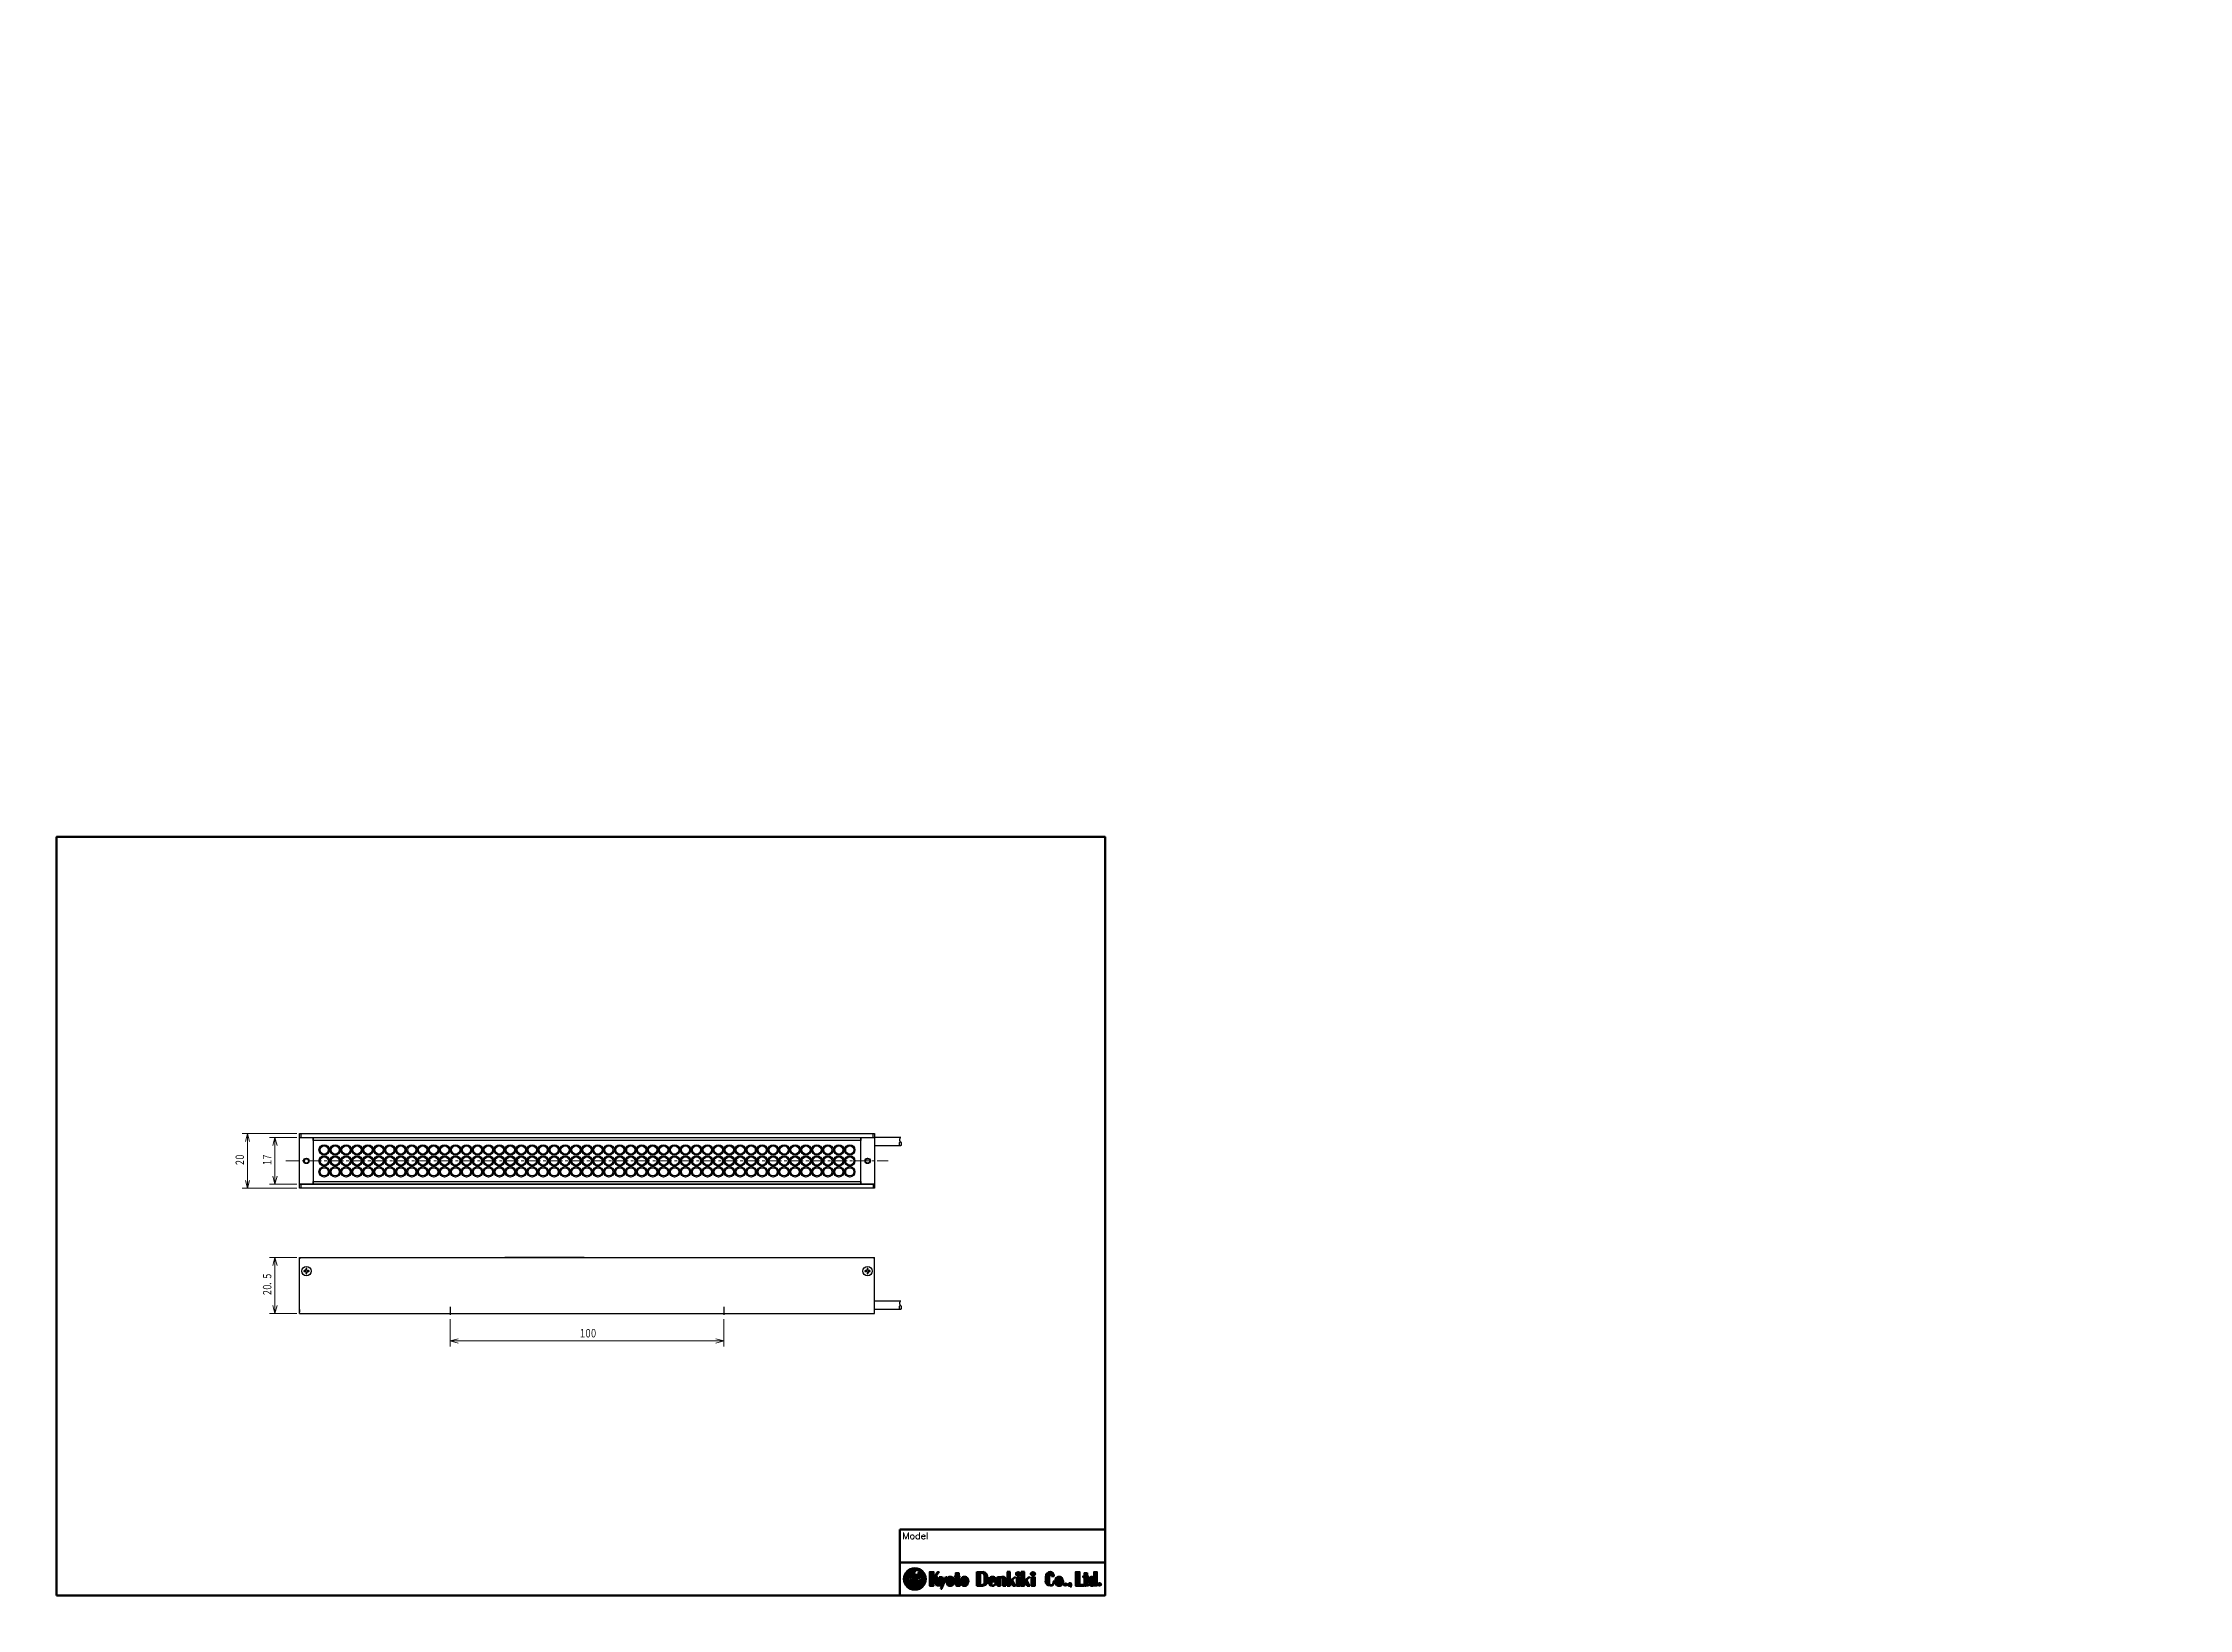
# Paper-space layout 'A3_1_2' of a CAD drawing. Header units: millimetres. Extents: x 0 to 392, y 0 to 286.
# The model-space entities are those that its viewports show. They can reach past a viewport. Long polylines and large blocks are cut down to what shows.
import ezdxf

# ---------------------------------------------------------------- set-up
doc = ezdxf.new("R2010")
doc.units = ezdxf.units.MM
doc.linetypes.add('CENTER', pattern=[2, 1.25, -0.25, 0.25, -0.25])
doc.layers.get('0').update_dxf_attribs({"lineweight": 30})
for name, color, linetype, lineweight in [('2KD_寸法１', 7, 'Continuous', 15), ('AUX', 7, 'Continuous', 40), ('PINOFF', 6, 'Continuous', 9)]:
    doc.layers.add(name, color=color, linetype=linetype, lineweight=lineweight)
doc.layers.get('PINOFF').freeze()
doc.styles.add('BIGFONT', font='txt.shx', dxfattribs={"bigfont": 'bigfont'})
doc.styles.get("Standard").update_dxf_attribs({"font": 'simplex.shx', "width": 0.8, "bigfont": 'extfont.shx'})

psp = doc.layouts.new('A3_1_2')

msp = doc.modelspace()

# ---------------------------------------------------------------- texts
at = {"layer": '2KD_寸法１', "style": 'BIGFONT', "width": 0.666}
for s, p in [('２', (72.74651219121279, 160.6791239331802)), ('０', (72.74651219121279, 162.6792239331707)), ('７', (82.74651219121174, 162.6792239331707)), ('１', (82.74651219121174, 160.6791239331802)), ('５', (82.74651219121174, 119.1774936994522)), ('．', (82.74651219121174, 117.1773936994477)), ('２', (82.74651219121174, 113.1771936994527)), ('０', (82.74651219121174, 115.1772936994574))]:
    msp.add_text(s, height=3, rotation=90, dxfattribs=at).set_placement(p)
for s, p in [('１', (194.7464121912128, 97.9273936994477)), ('０', (196.7465121912128, 97.9273936994477)), ('０', (198.7466121912127, 97.9273936994477))]:
    msp.add_text(s, height=3, dxfattribs=at).set_placement(p)
at = {"layer": 'AUX', "lineweight": 20}
msp.add_text('Model', height=2.5, dxfattribs=at).set_placement((312.9999995781059, 24.50000041733521))

# ---------------------------------------------------------------- blocks, each defined once
blk = doc.blocks.new('A$C58A435ED')
h = blk.add_hatch(color=256)
edge = h.paths.add_edge_path()
edge.add_ellipse((3.773587198117354, 4.196817087367676), major_axis=(2.361812504366488, 2.716954488801899), ratio=0.3819444444444653, start_angle=36.91420710907818, end_angle=132.4984448425061, ccw=False)
edge.add_arc((4.65000007218421, 6.399999378670387), 0.7500000000000107, 47.716325140725814, 192.9194600169402, ccw=False)
edge.add_ellipse((3.773587198117354, 4.196817087367676), major_axis=(2.361812504366659, 2.716954488802064), ratio=0.3819444444444362, start_angle=355.11932142212606, end_angle=374.4018947975413, ccw=False)
edge.add_ellipse((4.226412946251002, 3.803181669973355), major_axis=(2.361812504366308, 2.716954488802097), ratio=0.3819444444444228, start_angle=320.8704270941839, end_angle=364.8806785778694, ccw=False)
edge.add_arc((4.000000072180421, -35.9000006213288), 40.09999999999967, 84.27518954777139, 86.89867012710249, ccw=False)
edge.add_arc((4.000000072184041, 3.999999378670507), 3.999999999999948, 2.29e-13, 180.0000000000002)
edge.add_arc((4.000000072404037, -35.90000062387292), 40.10000000255265, 92.83887678115929, 95.7248104521737, ccw=False)
h = blk.add_hatch(color=256)
edge = h.paths.add_edge_path()
edge.add_arc((4.000000072184093, 3.999999378670505), 4, 180, 360)
edge.add_arc((4.000000072183813, 43.89999937867018), 40.09999999999969, 272.8388767810273, 275.7248104522239, ccw=False)
edge.add_ellipse((4.226412946251002, 3.803181669973355), major_axis=(2.361812504366427, 2.716954488802093), ratio=0.3819444444444074, start_angle=175.1193214221273, end_angle=312.49844484255107, ccw=False)
edge.add_ellipse((3.773587198117354, 4.196817087367676), major_axis=(2.361812504366707, 2.716954488802058), ratio=0.3819444444444306, start_angle=140.8704270940551, end_angle=184.8806785778792, ccw=False)
edge.add_arc((4.000000071549385, 43.89999937191472), 40.0999999932146, 264.27518954771597, 266.89867012749494, ccw=False)
h = blk.add_hatch(color=256)
edge = h.paths.add_edge_path(flags=17)
edge.add_ellipse((4.226412946251002, 3.803181669973355), major_axis=(2.361812504366427, 2.716954488802093), ratio=0.3819444444444074, start_angle=130.1847318245594, end_angle=175.1193214221273)
edge.add_ellipse((3.773587198117354, 4.196817087367676), major_axis=(2.361812504366707, 2.716954488802058), ratio=0.3819444444444306, start_angle=184.8806785778791, end_angle=296.5044053362664)
edge.add_arc((4.00000007189953, 43.89999937834407), 40.0999999996636, 267.87584705502576, 271.7647178677285, ccw=False)
h = blk.add_hatch(color=256)
edge = h.paths.add_edge_path(flags=17)
edge.add_ellipse((3.773587198117354, 4.196817087367676), major_axis=(2.361812504366659, 2.716954488802064), ratio=0.3819444444444362, start_angle=310.1847318245495, end_angle=355.1193214221261)
edge.add_ellipse((4.226412946251002, 3.803181669973355), major_axis=(2.361812504366308, 2.716954488802097), ratio=0.3819444444444228, start_angle=364.8806785778694, end_angle=376.9172569597255)
edge.add_arc((4.64590059936633, 6.440648230716468), 0.7832318979547827, -118.93200922835058, 3.650290310823493, ccw=False)
edge.add_ellipse((4.226412946251002, 3.803181669973355), major_axis=(2.361812504366481, 2.716954488802258), ratio=0.3819444444443969, start_angle=39.80897284039416, end_angle=116.5044053354679)
edge.add_arc((4.000000072202564, -35.90000062130313), 40.09999999997294, 87.87584705466139, 91.76471786731457, ccw=False)
blk.add_circle((4.000000072184093, 3.999999378670509), 4)
for centre, radius, start, end in [((4.000000072403906, -35.90000062387293), 40.10000000255266, 92.83887678115978, 95.72481045217431), ((4.000000071594456, 43.8999993719102), 40.09999999321459, 264.2751895476506, 266.8986701274294), ((4.000000072178096, 43.89999937833407), 40.09999999966357, 267.8758470546274, 271.7647178673098), ((4.000000072184036, -35.90000062130243), 40.09999999997295, 87.87584705463547, 91.76471786728702), ((4.65000007218407, 6.399999378670521), 0.7500000000000107, 46.19320078363318, 192.9194600169539), ((4.645900599366655, 6.44064823071632), 0.7832318979547827, 241.0679907715483, 3.650290310844553), ((4.000000072184093, 43.8999993786702), 40.09999999999969, 272.8388767810261, 275.7248104522234), ((4.000000072184093, -35.90000062132919), 40.09999999999969, 84.2751895477766, 86.89867012710823)]:
    blk.add_arc(centre, radius, start, end)
for centre, major_axis, ratio, start_param, end_param in [((3.773587198117354, 4.196817087367676), (2.361812504366706, 2.716954488802057), 0.3819444444444307, 2.009737126425152, 4.90060175554776), ((4.226412946251002, 3.803181669973355), (2.361812504366427, 2.716954488802093), 0.3819444444444074, 1.882850231053828, 5.04903576379776), ((3.773587198117354, 4.196817087367676), (2.361812504366488, 2.716954488801899), 0.3819444444444653, 1.100419841322928, 1.907443110207523), ((4.226412946251002, 3.803181669973355), (2.361812504366481, 2.716954488802258), 0.3819444444443969, 1.141079770981902, 1.759009101951536), ((3.773587198117354, 4.196817087367676), (2.361812504366659, 2.716954488802064), 0.3819444444444362, 5.024442884643541, 6.875096460284401), ((4.226412946251002, 3.803181669973355), (2.361812504366308, 2.716954488802097), 0.3819444444444228, 5.151329780016704, 6.969419591022086)]:
    blk.add_ellipse(centre, major_axis=major_axis, ratio=ratio, start_param=start_param, end_param=end_param)
blk = doc.blocks.new('A$C7F8063EA')
for points in [[(2.398777864283431, 4.829663306420513), (3.406328365880199, 6.169453883368078), (2.921754663084811, 6.169453883368085), (1.291720739670836, 4.051868400267174), (1.291720739670836, 6.170772863426478), (1.1133674889e-06, 6.170772863426471), (1.1133674889e-06, 1.050815427120141), (1.291720739670836, 1.050815427120141), (1.291720739670836, 3.357553768141244), (1.525719458847731, 3.668713634047847), (2.591814308545053, 1.057822508680139), (4.056205566284461, 1.057822508680146)], [(4.514313398489295, 1.134349005860251), (4.055858601252566, 5.019028322e-07), (4.378142334187486, 5.019028322e-07), (6.169417419713028, 4.408012072126439), (5.837386979518782, 4.40801207212644), (5.183398294731592, 2.789856714902839), (4.539052240885665, 4.408012072126438), (3.400905575323575, 4.408012072126438)], [(28.2337426024219, 6.170772863426464), (28.2337426024219, 1.050815427120142), (29.36610001997861, 1.050815427120141), (29.36610001997861, 2.640654124072921), (29.54453348874947, 2.786386900192896), (30.33980663270284, 1.050815427120113), (31.31894397160024, 1.050815427120113), (30.19566787494091, 3.318190840230171), (31.31251927078347, 4.230361945521053), (31.1496955754422, 4.408012072126442), (29.36610001997859, 2.99519422866465), (29.36610001997861, 6.170772863426463)], [(31.7998258105149, 4.229761809594492), (31.7998258105149, 1.050815427120141), (32.941005496245, 1.050815427120141), (32.941005496245, 4.229761809594492)], [(33.41618775227426, 6.170772863426464), (33.41618775227426, 1.050815427120142), (34.54854516983096, 1.050815427120141), (34.54854516983096, 2.640654124072923), (34.72697863860179, 2.786386900192901), (35.52225178255519, 1.050815427120127), (36.50138912145259, 1.05081542712012), (35.3781130247933, 3.318190840230151), (36.49496442063583, 4.23036194552105), (36.33214072529455, 4.408012072126442), (34.54854516983095, 2.995194228664646), (34.54854516983096, 6.170772863426464)], [(37.15768712419095, 4.229761809594491), (37.15768712419095, 1.050815427120141), (38.29886680992104, 1.050815427120141), (38.29886680992104, 4.229761809594492)], [(53.38047412418291, 6.170772863426464), (53.38047412418291, 1.050815427120141), (54.68106029502587, 1.050815427120141), (56.29751894606171, 1.050815427120142), (56.2975189460617, 1.410965188043746), (54.68106029502588, 1.410965188043746), (54.68106029502586, 6.170772863426464)]]:
    blk.add_hatch(color=256).paths.add_polyline_path(points)
h = blk.add_hatch(color=256)
h.paths.add_polyline_path([(6.000321070772656, 2.499626550424913, 0.9930558690252096), (8.918576991429632, 2.499862088220886), (8.918509413660729, 2.92878370181117, 1.006911414223633), (6.000321070772656, 2.948883291135963)])
h.paths.add_polyline_path([(7.130185689228994, 3.905856913461114, -1.045169310724598), (7.77891868472426, 3.87718728444978), (7.77891868472426, 1.587942342862924, -1.045169310724602), (7.130185689228994, 1.559272713851591)], flags=16)
h = blk.add_hatch(color=256)
edge = h.paths.add_edge_path()
edge.add_line((9.410215178256747, 4.230645526233281), (9.410215178256747, 1.759668284966215))
edge.add_ellipse((10.04980428069029, 1.75966828496621), major_axis=(4.547e-13, 0.7088528578460683), ratio=0.9022875415597713, start_angle=90.00000000003674, end_angle=180.0000000000367)
edge.add_line((10.04980428069029, 1.050815427120141), (11.02797277711079, 1.050815427120142))
edge.add_line((11.02797277711079, 1.050815427120142), (11.02797277711079, 1.40698119093291))
edge.add_ellipse((11.0280585437481, 1.935287182282309), major_axis=(2.477e-13, -0.528314164912672), ratio=0.9180339373020796, start_angle=270, end_angle=359.9999999999731, ccw=False)
edge.add_line((10.54304821080086, 1.93528718228209), (10.54304821080086, 4.230645526233274))
edge.add_line((10.54304821080086, 4.230645526233274), (10.86662624025985, 4.230645526233274))
edge.add_line((10.86662624025985, 4.230645526233274), (10.86662624025985, 4.585329156267562))
edge.add_line((10.86662624025985, 4.585329156267562), (10.54304821080086, 4.585329156267562))
edge.add_line((10.54304821080086, 4.585329156267562), (10.54304821080086, 5.814038219401482))
edge.add_line((10.54304821080086, 5.814038219401482), (9.410215178256747, 5.814038219401481))
edge.add_line((9.410215178256747, 5.814038219401481), (9.410215178256747, 4.585329156267562))
edge.add_line((9.410215178256747, 4.585329156267562), (9.089058107054825, 4.585329156267562))
edge.add_line((9.089058107054825, 4.585329156267562), (9.089058107054825, 4.230645526233274))
edge.add_line((9.089058107054825, 4.230645526233274), (9.410215178256747, 4.230645526233281))
h = blk.add_hatch(color=256)
h.paths.add_polyline_path([(12.65960897724608, 4.408012072126425), (12.63950891116084, 4.408012072126425, 0.4121976711162861), (11.19039555284587, 2.948883291135956), (11.19039555284587, 2.499626550424916, 0.9930558690252096), (14.10865147350284, 2.499862088220879), (14.10858389573397, 2.928783701811163, 0.416232331284715)])
h.paths.add_polyline_path([(12.32026017130221, 3.905856913461107, -1.045169310724598), (12.96899316679747, 3.877187284449773), (12.96899316679747, 1.587942342862917, -1.045169310724602), (12.32026017130221, 1.559272713851584)], flags=16)
h = blk.add_hatch(color=256)
edge = h.paths.add_edge_path()
edge.add_line((17.19864840931359, 1.050815427120141), (19.30238706350838, 1.050815427120141))
edge.add_ellipse((19.30238706350838, 2.973983978213254), major_axis=(0, -1.923168551093112), ratio=0.9305592290321637, start_angle=0, end_angle=90)
edge.add_line((21.09200930771249, 2.973983978213246), (21.09200930771249, 4.247604312333308))
edge.add_ellipse((19.30238706350838, 4.247604312333351), major_axis=(0, 1.923168551093112), ratio=0.9305592290321637, start_angle=270, end_angle=360)
edge.add_line((19.30238706350838, 6.170772863426464), (17.19864840931359, 6.170772863426464))
edge.add_line((17.19864840931359, 6.170772863426464), (17.19864840931359, 1.050815427120141))
edge = h.paths.add_edge_path(flags=16)
edge.add_line((18.32791822793343, 5.812326842775746), (19.14476182150094, 5.812326842775746))
edge.add_ellipse((19.14282603210222, 5.112001191007038), major_axis=(0, 0.7003256517687078), ratio=0.929745631167618, start_angle=270, end_angle=359.83893227171643, ccw=False)
edge.add_line((19.79395074722879, 5.112001191007015), (19.79395074722879, 2.109587099539584))
edge.add_ellipse((19.14282603210222, 2.109587099539567), major_axis=(0, -0.7003256517687078), ratio=0.929745631167618, start_angle=0.16106772828362637, end_angle=90, ccw=False)
edge.add_line((19.14476182150094, 1.409261447770859), (18.32791822793342, 1.409261447770859))
edge.add_line((18.32791822793342, 1.409261447770859), (18.32791822793343, 5.812326842775746))
h = blk.add_hatch(color=256)
edge = h.paths.add_edge_path()
edge.add_line((22.87629842648083, 4.408012072126447), (22.85619836039664, 4.408012072126439))
edge.add_arc((22.86624839343847, 2.948883291135963), 1.459163391357833, 90.39462957571416, 180)
edge.add_line((21.40708500208063, 2.948883291135963), (21.40708500208063, 2.506948753458312))
edge.add_arc((22.86992492511266, 2.513573222781768), 1.462854922406916, 180.2594621142477, 269.3397493728856)
edge.add_line((22.85306802025838, 1.050815427120134), (22.88678182996658, 1.050815427120134))
edge.add_arc((22.86992492511266, 2.513573222781772), 1.462854922406917, 270.6602506271005, 354.2193550323094)
edge.add_line((24.32534092273761, 2.366234165273212), (24.07787818271213, 2.366234165273212))
edge.add_ellipse((22.87629842648084, 2.366234165273212), major_axis=(-1.201579756231282, 0), ratio=0.9416571348462468, start_angle=90.17744929209329, end_angle=180, ccw=False)
edge.add_arc((22.86194962053696, 1.55927271385159), 0.3249999999999886, 179.9999999999999, 276.5641418440151, ccw=False)
edge.add_line((22.53694962053697, 1.559272713851591), (22.53694962053698, 2.732564813656352))
edge.add_line((22.53694962053698, 2.732564813656352), (24.32530421539708, 2.732846573795441))
edge.add_line((24.32530421539708, 2.732846573795441), (24.32527334496871, 2.92878370181117))
edge.add_arc((22.86624839343845, 2.948883291135975), 1.459163391357833, 359.2107408485284, 449.6053704242639)
h.paths.add_polyline_path([(22.53694962053697, 3.091152624663407), (22.53694962053697, 3.905856913461114, -1.045169310724599), (23.18568261603224, 3.877187284449781), (23.18568261603223, 3.091152624663408)], flags=16)
h = blk.add_hatch(color=256)
edge = h.paths.add_edge_path()
edge.add_line((24.66529301484071, 4.408012072126438), (24.6652930148407, 1.050815427120141))
edge.add_line((24.6652930148407, 1.050815427120141), (25.7938026291772, 1.050815427120141))
edge.add_line((25.7938026291772, 1.050815427120141), (25.79380262917721, 3.722369965857063))
edge.add_ellipse((26.21745473022793, 3.722369965857069), major_axis=(0.3767525711955679, 0.2169528969146351), ratio=0.9078835970869166, start_angle=60.06451933352412, end_angle=150.0645193335241, ccw=False)
edge.add_ellipse((26.21745473022793, 3.722369965857069), major_axis=(0, 0.4036375748992214), ratio=0.9656734174228072, start_angle=270, end_angle=360, ccw=False)
edge.add_line((26.60723680658112, 3.722369965857049), (26.60723680658112, 1.050815427120141))
edge.add_line((26.60723680658112, 1.050815427120141), (27.74030374813492, 1.050815427120142))
edge.add_line((27.74030374813492, 1.050815427120142), (27.74030374813492, 3.358657917323952))
edge.add_ellipse((26.76900827813415, 3.358657917323853), major_axis=(0, 1.049354154802585), ratio=0.9256126404564504, start_angle=270, end_angle=360)
edge.add_ellipse((26.76900827813415, 4.015239595457842), major_axis=(-0.9752056489569438, 0), ratio=0.4027586151584507, start_angle=270, end_angle=360)
edge.add_line((25.79380262917721, 4.015239595457812), (25.79380262917721, 4.232333820707942))
edge.add_line((25.79380262917721, 4.232333820707942), (25.63367631766278, 4.408012072126439))
edge.add_line((25.63367631766278, 4.408012072126439), (24.66529301484071, 4.408012072126438))
h = blk.add_hatch(color=256)
edge = h.paths.add_edge_path()
edge.add_ellipse((32.28084409635221, 5.463593461529853), major_axis=(-0.8029901400914241, 0), ratio=0.8806825471307714, start_angle=0, end_angle=360)
h = blk.add_hatch(color=256)
edge = h.paths.add_edge_path()
edge.add_ellipse((37.63870541002825, 5.463593461529853), major_axis=(-0.8029901400914241, 0), ratio=0.8806825471307714, start_angle=0, end_angle=360)
h = blk.add_hatch(color=256)
edge = h.paths.add_edge_path()
edge.add_arc((44.03210335415496, 5.389742119339189), 0.4022708682637131, 0, 180, ccw=False)
edge.add_line((44.43437422241868, 5.389742119339189), (44.43437422241869, 4.585540193077122))
edge.add_line((44.43437422241869, 4.585540193077122), (45.39805205564927, 4.585540193077122))
edge.add_ellipse((44.03210335415496, 4.585540193077122), major_axis=(0, 1.585232670349341), ratio=0.8616707988949573, start_angle=270, end_angle=360)
edge.add_ellipse((44.03210335415496, 4.404088106452945), major_axis=(-1.843641580901476, 0), ratio=0.9582582511019692, start_angle=270.0000000000004, end_angle=360)
edge.add_line((42.18846177325349, 4.404088106452868), (42.18846177325349, 2.817500184093672))
edge.add_ellipse((44.03210335415496, 2.81750018409366), major_axis=(-1.843641580901476, 0), ratio=0.9582582511019692, start_angle=0, end_angle=89.99999999999957)
edge.add_ellipse((44.03210335415496, 2.639975360593325), major_axis=(0, -1.589159933473183), ratio=0.859541366934012, start_angle=0, end_angle=90)
edge.add_line((45.39805205564928, 2.639975360593325), (45.07598273930716, 2.639975360593325))
edge.add_line((45.07598273930716, 2.639975360593325), (45.07598273930716, 2.101617162536902))
edge.add_ellipse((44.45224876929251, 2.101617162536967), major_axis=(0, -0.68893955641488), ratio=0.9053536906204902, start_angle=0, end_angle=90, ccw=False)
edge.add_line((44.45224876929251, 1.412677606122088), (44.13368029113917, 1.412677606122088))
edge.add_ellipse((44.13368029113917, 1.929035216805459), major_axis=(4.547e-13, 0.5163576106833716), ratio=0.9757729814054631, start_angle=90.00000000005042, end_angle=180.0000000000504, ccw=False)
edge.add_line((43.62983248589126, 1.929035216805386), (43.62983248589126, 5.389742119339189))
h = blk.add_hatch(color=256)
h.paths.add_polyline_path([(45.74534481770922, 2.499626550424377, 0.4093568311612341), (47.19052061992356, 1.05081542712012), (47.21842329482851, 1.05081542712012, 0.4094039504209535), (48.6636007383662, 2.499862088220879), (48.66353316059729, 2.928783701811163, 1.006911414223785), (45.74534481770922, 2.948883291135956)])
h.paths.add_polyline_path([(46.87520943616556, 3.905856913461107, -1), (47.52520943616554, 3.905856913461107), (47.52520943616554, 1.559272713851584, -1), (46.87520943616556, 1.559272713851584)], flags=16)
h = blk.add_hatch(color=256)
edge = h.paths.add_edge_path()
edge.add_ellipse((49.47965902708938, 1.582242384970413), major_axis=(-0.6495263368888118, 0), ratio=0.8208718778531608, start_angle=0, end_angle=360)
h = blk.add_hatch(color=256)
edge = h.paths.add_edge_path()
edge.add_ellipse((51.10382881327996, 1.582242384970413), major_axis=(-0.6495263368888118, 0), ratio=0.8208718778531608, start_angle=178.5690149176314, end_angle=477.542772379198)
edge.add_ellipse((51.25689893715616, 1.101706482423878), major_axis=(0, -0.4085205769865751), ratio=0.251102208153783, start_angle=0, end_angle=84.64326370635717, ccw=False)
edge.add_ellipse((51.25689893715616, 1.413106612160845), major_axis=(0, -0.7199207067235417), ratio=0.7312706617840086, start_angle=0, end_angle=90)
edge.add_ellipse((51.69606463323384, 1.413106612160845), major_axis=(0, 0.2018800132245815), ratio=0.432391469396966, start_angle=270, end_angle=339.5603886802153)
edge.add_ellipse((51.69606463323384, 1.413106612160845), major_axis=(0, 0.2018800132245815), ratio=0.432391469396966, start_angle=339.5603886802153, end_angle=340.2548236015122, ccw=False)
h = blk.add_hatch(color=256)
edge = h.paths.add_edge_path()
edge.add_line((56.01527129174201, 4.230645526233274), (56.33642836294391, 4.230645526233274))
edge.add_line((56.33642836294391, 4.230645526233274), (56.33642836294392, 1.759668284966186))
edge.add_ellipse((56.97601746537748, 1.75966828496621), major_axis=(4.547e-13, 0.7088528578460683), ratio=0.9022875415597713, start_angle=90.00000000003674, end_angle=180.0000000000367)
edge.add_line((56.97601746537747, 1.050815427120141), (57.95418596179797, 1.050815427120141))
edge.add_line((57.95418596179797, 1.050815427120141), (57.95418596179797, 1.406981190932909))
edge.add_ellipse((57.95427172843528, 1.935287182282309), major_axis=(2.477e-13, -0.528314164912672), ratio=0.9180339373020796, start_angle=270, end_angle=359.9999999999731, ccw=False)
edge.add_line((57.46926139548805, 1.935287182282004), (57.46926139548805, 4.230645526233275))
edge.add_line((57.46926139548805, 4.230645526233275), (57.79283942494704, 4.230645526233274))
edge.add_line((57.79283942494704, 4.230645526233274), (57.79283942494704, 4.585329156267562))
edge.add_line((57.79283942494704, 4.585329156267562), (57.46926139548804, 4.585329156267562))
edge.add_line((57.46926139548804, 4.585329156267562), (57.46926139548805, 5.814038219401482))
edge.add_line((57.46926139548805, 5.814038219401482), (56.33642836294391, 5.814038219401482))
edge.add_line((56.33642836294391, 5.814038219401482), (56.33642836294394, 4.585329156267562))
edge.add_line((56.33642836294394, 4.585329156267562), (56.01527129174201, 4.585329156267562))
edge.add_line((56.01527129174201, 4.585329156267562), (56.01527129174201, 4.230645526233274))
h = blk.add_hatch(color=256)
edge = h.paths.add_edge_path()
edge.add_line((61.00913571780711, 6.170772863426463), (60.03930686129979, 6.170772863426464))
edge.add_line((60.03930686129979, 6.170772863426464), (60.0393068612998, 3.967246375105668))
edge.add_ellipse((59.37071800628541, 3.154375721908309), major_axis=(-4.11812363e-07, -1.253636350218062), ratio=0.7005460842986974, start_angle=140.5626067664118, end_angle=180.0000188213667)
edge.add_line((59.37071800628405, 4.408012072126439), (58.96088035646851, 4.408012072126439))
edge.add_ellipse((58.96088035646721, 3.154375721908309), major_axis=(4.11812363e-07, -1.253636350218062), ratio=0.7005460842986974, start_angle=179.9999811786333, end_angle=269.9999811786645)
edge.add_line((58.08265032018742, 3.154375721909497), (58.08265032018739, 2.304451777337887))
edge.add_ellipse((58.96088035646721, 2.304451777338201), major_axis=(4.11812363e-07, 1.253636350218062), ratio=0.7005460842986974, start_angle=90.00001882133549, end_angle=180.0000188213667)
edge.add_line((58.96088035646788, 1.050815427120141), (59.37071800628475, 1.050815427120141))
edge.add_ellipse((59.37071800628541, 2.304451777338201), major_axis=(-4.11812363e-07, 1.253636350218062), ratio=0.7005460842986974, start_angle=179.9999811786333, end_angle=219.4373932335881)
edge.add_line((60.03930686129979, 1.491581124140838), (60.03930686129979, 1.050815427120141))
edge.add_line((60.03930686129979, 1.050815427120141), (61.00913571780711, 1.050815427120141))
edge.add_line((61.00913571780711, 1.050815427120141), (61.00913571780711, 6.170772863426463))
h.paths.add_polyline_path([(60.03930686129979, 1.735331915351252, -1), (59.21817327816597, 1.735331915351252), (59.21817327816597, 3.761385435440615, -1), (60.03930686129979, 3.761385435440615)], flags=16)
h = blk.add_hatch(color=256)
edge = h.paths.add_edge_path()
edge.add_ellipse((61.97248607229494, 1.654709356403827), major_axis=(-0.5819461302032778, 0), ratio=0.9599134801484431, start_angle=0, end_angle=360)
for p, q in [((1.1133674889e-06, 6.170772863426464), (1.291720739670836, 6.170772863426464)), ((1.1133674889e-06, 1.050815427120141), (1.291720739670836, 1.050815427120141)), ((2.921754663084811, 6.169453883368078), (1.291720739670836, 4.05186840026716)), ((1.525719458847731, 3.668713634047854), (1.291720739670836, 3.357553768141229)), ((2.591814308545053, 1.057822508680146), (1.525719458847731, 3.668713634047854)), ((3.406328365880199, 6.169453883368078), (2.398777864283459, 4.82966330642052)), ((4.056205566284461, 1.057822508680146), (2.398777864283459, 4.82966330642052)), ((4.056205566284461, 1.057822508680146), (2.591814308545053, 1.057822508680146)), ((2.921754663084811, 6.169453883368078), (3.406328365880199, 6.169453883368078)), ((3.400905575323577, 4.408012072126439), (4.514313398489292, 1.134349005860258)), ((3.400905575323577, 4.408012072126439), (4.539052240885666, 4.408012072126439)), ((3.400905575323577, 4.408012072126439), (4.539052240885666, 4.408012072126439)), ((4.055858601252566, 5.019028322e-07), (4.514313398489292, 1.134349005860244)), ((4.055858601252566, 5.019028322e-07), (4.378142334187486, 5.019028322e-07)), ((4.378142334187486, 5.019028322e-07), (6.169417419713028, 4.408012072126439)), ((4.539052240885666, 4.408012072126439), (5.187514291777461, 2.779520153314024)), ((5.183398294731603, 2.789856714902867), (5.837386979518782, 4.408012072126439)), ((5.837386979518782, 4.408012072126439), (6.169417419713028, 4.408012072126439)), ((6.000321070772656, 2.948883291135963), (6.000321070772656, 2.52019769210505)), ((8.918509413660729, 2.92878370181117), (8.918576991429632, 2.499862088220886)), ((9.089058107054825, 4.585329156267562), (9.089058107054825, 4.230645526233274)), ((9.089058107054825, 4.585329156267562), (9.089058107054825, 4.230645526233274)), ((9.089058107054825, 4.230645526233274), (9.410215178256777, 4.230645526233281)), ((9.089058107054825, 4.230645526233274), (9.410215178256747, 4.230645526233281)), ((9.410215178256747, 5.814038219401481), (10.54304821080086, 5.814038219401481)), ((9.410215178256747, 5.814038219401481), (9.410215178256747, 4.585329156267562)), ((9.410215178256747, 4.230645526233281), (9.410215178256747, 1.75966828496621)), ((10.04980428069021, 1.050815427120141), (11.0280585437481, 1.050815427120134)), ((11.0280585437481, 1.050815427120141), (10.04980428068984, 1.050815427120141)), ((10.54304821080086, 5.814038219401481), (10.54304821080086, 4.585329156267562)), ((10.54304821080089, 4.230645526233281), (10.86662624025985, 4.230645526233274)), ((10.54304821080086, 4.230645526233274), (10.86662624025985, 4.230645526233274)), ((10.54304821080086, 4.230645526233274), (10.54304821080086, 1.935287182282081)), ((11.02797277711079, 1.406973017369637), (11.02797277711079, 1.050815427120141)), ((11.0280585437481, 1.406973017369637), (11.0280585437481, 1.050815427120141)), ((11.0280585437481, 1.050815427120141), (11.0280585437481, 1.050815427120141)), ((11.19039555284587, 2.948883291135956), (11.19039555284587, 2.520197692105043)), ((12.63950891116065, 4.408012072126425), (12.65960897724608, 4.408012072126425)), ((12.65960897724611, 1.050815427120141), (12.66347402996737, 1.050815427120141)), ((14.10858389573397, 2.928783701811163), (14.10865147350284, 2.499862088220879)), ((17.19864840931359, 6.170772863426464), (19.30238706350838, 6.170772863426464)), ((17.19864840931359, 1.050815427120141), (17.19864840931359, 6.170772863426464)), ((17.19864840931359, 1.050815427120141), (17.19864840931359, 6.170772863426464)), ((17.19864840931359, 6.170772863426464), (19.30238706350838, 6.170772863426464)), ((17.19864840931359, 1.050815427120141), (19.30238706350838, 1.050815427120141)), ((17.19864840931359, 1.050815427120141), (19.30099920337989, 1.050815427120141)), ((18.32791822793342, 5.812326842775746), (18.32791822793342, 1.406412450844982)), ((18.32791822793342, 1.406412450844982), (18.32791822793342, 5.812326842775746)), ((18.32791822793342, 5.812326842775746), (19.1447947662723, 5.812326842775746)), ((18.32791822793342, 1.409261447770859), (19.1447947662723, 1.409261447770859)), ((19.79395074722879, 5.112001191007038), (19.79395074722879, 2.109587099539567)), ((21.09200930771249, 4.247604312333351), (21.09200930771249, 2.973983978213254)), ((21.40708500208063, 2.948883291135963), (21.40708500208063, 2.52019769210505)), ((22.53694962053697, 3.091152624663408), (23.18568261603224, 3.091152624663408)), ((22.53694962053697, 2.732564813656352), (24.32530421539713, 2.732846573795441)), ((22.85306802025866, 1.050815427120134), (22.88678182996648, 1.050815427120134)), ((22.85619836039692, 4.408012072126439), (22.87629842648084, 4.408012072126446)), ((22.87629842648084, 1.050815427120141), (22.87629842648084, 1.050732184770311)), ((24.07787818271214, 2.366234165273212), (24.32530713385319, 2.366234165273212)), ((24.32527334496871, 2.92878370181117), (24.32530421539707, 2.732846573795441)), ((24.6652930148407, 4.408012072126439), (25.63367631766278, 4.408012072126439)), ((24.6652930148407, 1.050815427120141), (24.6652930148407, 4.408012072126439)), ((24.6652930148407, 4.408012072126439), (25.63367631766278, 4.408012072126439)), ((24.6652930148407, 4.408012072126439), (25.63367631766278, 4.408012072126439)), ((24.6652930148407, 1.050815427120141), (24.6652930148407, 4.408012072126439)), ((24.6652930148407, 4.408012072126439), (25.63367631766278, 4.408012072126439)), ((24.6652930148407, 1.05081542712012), (25.79380262917721, 1.050815427120113)), ((24.6652930148407, 1.050815427120141), (25.79380262917724, 1.050815427120141)), ((25.79380262917721, 4.232333820707935), (25.63367631766278, 4.408012072126439)), ((25.79380262917721, 4.232333820707935), (25.63367631766278, 4.408012072126439)), ((25.79380262917721, 4.015239595457842), (25.79380262917721, 4.232333820707935)), ((25.79380262917721, 4.015239595457842), (25.79380262917721, 4.232333820707935)), ((25.79380262917721, 4.232333820707935), (25.79380262917721, 4.015239595457842)), ((25.79380262917721, 1.050815427120141), (25.79380262917721, 3.722369965857069)), ((25.79380262917721, 1.050815427120141), (25.79380262917721, 3.722369965857097)), ((26.60723680658112, 1.050815427120134), (26.60723680658112, 3.722369965857069)), ((26.60723680658112, 1.050815427120141), (26.60723680658112, 3.722369965857069)), ((26.60723680658112, 1.050815427120113), (27.74030374813492, 1.050815427120113)), ((26.60723680658112, 1.050815427120141), (27.74030374813492, 1.050815427120141)), ((27.74030374813492, 1.050815427120141), (27.74030374813492, 3.358657917323853)), ((27.74030374813492, 1.050815427120141), (27.74030374813492, 3.358657917323853)), ((28.2337426024219, 6.170772863426456), (29.36610001997861, 6.170772863426456)), ((28.2337426024219, 6.170772863426456), (28.2337426024219, 1.050815427120141)), ((29.36610001997861, 6.170772863426464), (28.2337426024219, 6.170772863426464)), ((28.2337426024219, 1.050815427120113), (29.36610001997861, 1.050815427120113)), ((28.2337426024219, 1.050815427120141), (29.36610001997861, 1.050815427120141)), ((29.36610001997861, 2.995194228664651), (29.36610001997861, 6.170772863426464)), ((31.15275941671871, 4.410438995434105), (29.36610001997861, 2.995194228664651)), ((29.54453348874949, 2.786386900192916), (29.36610001997861, 2.640654124072923)), ((29.36610001997861, 1.050815427120141), (29.36610001997861, 2.640654124072923)), ((30.33980663270282, 1.050815427120156), (29.54453348874947, 2.786386900192908)), ((31.31251927078347, 4.230361945521053), (30.19566787494091, 3.318190840230172)), ((31.31894397160022, 1.050815427120141), (30.19566787494091, 3.318190840230172)), ((30.33980663270282, 1.050815427120113), (31.31894397160022, 1.050815427120113)), ((31.1496955754422, 4.408012072126439), (31.31251927078347, 4.230361945521053)), ((31.7998258105149, 1.050815427120113), (32.941005496245, 1.050815427120113)), ((33.41618775227426, 6.170772863426449), (34.54854516983096, 6.170772863426456)), ((33.41618775227426, 6.170772863426449), (33.41618775227426, 1.050815427120141)), ((34.54854516983096, 6.170772863426464), (33.41618775227426, 6.170772863426464)), ((33.41618775227426, 1.050815427120113), (34.54854516983096, 1.050815427120127)), ((33.41618775227426, 1.050815427120141), (34.54854516983096, 1.050815427120141)), ((34.54854516983096, 2.995194228664665), (34.54854516983096, 6.170772863426464)), ((36.33520456657107, 4.410438995434105), (34.54854516983096, 2.995194228664651)), ((34.72697863860179, 2.786386900192901), (34.54854516983096, 2.640654124072923)), ((34.54854516983096, 1.050815427120141), (34.54854516983096, 2.640654124072931)), ((35.52225178255517, 1.050815427120156), (34.72697863860179, 2.786386900192894)), ((36.49496442063583, 4.230361945521053), (35.37811302479332, 3.318190840230172)), ((36.50138912145258, 1.050815427120141), (35.3781130247933, 3.318190840230165)), ((35.52225178255517, 1.050815427120127), (36.50138912145258, 1.05081542712012)), ((36.33214072529455, 4.408012072126439), (36.49496442063583, 4.230361945521053)), ((37.15768712419095, 1.05081542712012), (38.29886680992104, 1.05081542712012)), ((37.46328924620457, 6.170772863426449), (37.63870541002825, 6.170772863426449)), ((37.46328924620457, 6.153692582305005), (37.46328924620457, 6.170772863426464)), ((37.46328924620457, 4.756414059633243), (37.46328924620457, 4.773494340754702)), ((42.18846177325349, 4.404088106452945), (42.18846177325349, 4.408012072126439)), ((42.18846177325349, 4.404088106452945), (42.18846177325349, 2.81750018409366)), ((43.62983248589126, 5.389742119339189), (43.62983248589126, 1.929035216805459)), ((43.62983248589126, 5.389742119339189), (43.62983248589126, 1.929035216805459)), ((44.13368029113871, 1.412677606122088), (44.45224876929251, 1.412677606122088)), ((44.13368029113871, 1.412677606122088), (44.45224876929251, 1.412677606122088)), ((44.43437422241868, 4.585540193077122), (44.43437422241868, 5.389742119339189)), ((44.43437422241868, 4.585540193077122), (44.43437422241868, 5.389742119339189)), ((45.39805205564926, 4.585540193077122), (44.43437422241868, 4.585540193077122)), ((44.43437422241868, 4.585540193077122), (45.39805205564926, 4.585540193077122)), ((45.39805205564926, 2.639975360593325), (45.07598273930716, 2.639975360593325)), ((45.07598273930716, 2.639975360593325), (45.07598273930716, 2.101617162536967)), ((45.39805205564926, 2.639975360593325), (45.07598273930716, 2.639975360593325)), ((45.07598273930716, 2.639975360593325), (45.07598273930716, 2.101617162536967)), ((45.74534481770922, 2.948883291135956), (45.74534481770922, 2.520197692105043)), ((47.19052061992352, 1.05081542712012), (47.21842329482825, 1.05081542712012)), ((48.66353316059729, 2.928783701811163), (48.6636007383662, 2.499862088220879)), ((51.75313746120725, 1.568439477701531), (51.75313746120725, 1.565858952031305)), ((53.38047412418291, 6.170772863426456), (54.68106029502587, 6.170772863426456)), ((53.38047412418291, 1.05081542712012), (56.2975189460617, 1.050815427120127)), ((54.68106029502587, 1.410965188043746), (54.68106029502587, 2.006455426485672)), ((56.01527129174201, 4.585329156267562), (56.01527129174201, 4.230645526233274)), ((56.01527129174201, 4.585329156267562), (56.01527129174201, 4.230645526233274)), ((56.01527129174201, 4.230645526233274), (56.33642836294393, 4.230645526233274)), ((56.01527129174201, 4.230645526233274), (56.33642836294393, 4.230645526233274)), ((56.33642836294393, 5.814038219401481), (57.46926139548804, 5.814038219401481)), ((56.33642836294393, 5.814038219401481), (56.33642836294393, 4.585329156267562)), ((56.33642836294391, 4.230645526233274), (56.33642836294393, 1.75966828496621)), ((57.95427172843528, 1.050815427120141), (56.97601746537703, 1.050815427120141)), ((57.46926139548804, 5.814038219401481), (57.46926139548804, 4.585329156267562)), ((57.46926139548804, 4.230645526233274), (57.79283942494704, 4.230645526233274)), ((57.46926139548804, 4.230645526233274), (57.79283942494704, 4.230645526233274)), ((57.46926139548804, 4.230645526233274), (57.46926139548804, 1.935287182282081)), ((57.95418596179797, 1.406973017369637), (57.95418596179797, 1.050815427120141)), ((57.95427172843528, 1.406973017369637), (57.95427172843528, 1.050815427120141)), ((57.95427172843528, 1.050815427120141), (57.95427172843528, 1.406973017369637)), ((58.08265032018744, 3.15437543341477), (58.08265032018744, 2.379255401949649)), ((58.08265032018744, 3.15437543341477), (58.08265032018738, 2.304451777338201)), ((59.37071800628473, 4.408012072126439), (58.9608803564679, 4.408012072126439)), ((58.9608803564679, 1.050815427120141), (59.37071800628473, 1.050815427120141)), ((59.21817327816597, 3.761385435440615), (59.21817327816597, 1.735331915351252)), ((59.21817327816597, 3.761385435440615), (59.21817327816597, 1.735331915351252)), ((60.03930686129982, 6.170772863426464), (61.00913571780711, 6.170772863426464)), ((60.03930686129976, 6.170772863426464), (61.00913571780711, 6.170772863426464)), ((61.00913571780711, 1.050815427120141), (61.00913571780711, 1.97190299927297)), ((61.00913571780711, 1.050815427120141), (61.00913571780711, 1.97190299927297)), ((61.97248607229494, 2.21678994684953), (61.97248607229494, 2.213327291506175)), ((61.97248607229494, 1.09609142130148), (61.97248607229494, 1.092628765958124)), ((62.55442102239681, 1.658172011747183), (62.55905113449353, 1.658172011747183))]:
    blk.add_line(p, q)
for points in [[(1.291720739670836, 3.357553768141229), (1.291720739670836, 1.050815427120141), (1.1133674889e-06, 1.050815427120141), (1.1133674889e-06, 6.170772863426464), (1.291720739670836, 6.170772863426464), (1.291720739670836, 4.05186840026716)], [(7.130185689228994, 3.905856913461114), (7.130185689228994, 1.559272713851591)], [(7.77891868472426, 1.530603084840258), (7.77891868472426, 3.934526542472447)], [(9.089058107054825, 4.230645526233274), (9.089058107054825, 4.585329156267562), (9.410215178256747, 4.585329156267562)], [(9.089058107054825, 4.230645526233274), (9.089058107054825, 4.585329156267562), (9.410215178256747, 4.585329156267562)], [(10.54304821080086, 4.585329156267562), (10.86662624025985, 4.585329156267562), (10.86662624025985, 4.230645526233274)], [(10.54304821080086, 4.585329156267562), (10.86662624025985, 4.585329156267562), (10.86662624025985, 4.230645526233274)], [(12.32026017130221, 3.905856913461107), (12.32026017130221, 1.559272713851584)], [(12.96899316679747, 1.530603084840251), (12.96899316679747, 3.93452654247244)], [(22.53694962053697, 3.905856913461114), (22.53694962053697, 3.091152624663408)], [(22.53694962053697, 2.732564813656352), (22.53694962053697, 1.559272713851591)], [(23.18568261603224, 3.091152624663408), (23.18568261603224, 3.934526542472447)], [(46.87520943616556, 3.905856913461107), (46.87520943616556, 1.559272713851584)], [(47.52520943616554, 3.905856913461107), (47.52520943616554, 1.559272713851584)], [(54.68106029502587, 1.050815427120141), (53.38047412418291, 1.050815427120141), (53.38047412418291, 6.170772863426464), (54.68106029502587, 6.170772863426464), (54.68106029502587, 1.410965188043746)], [(54.68106029502587, 1.050815427120141), (56.2975189460617, 1.050815427120141), (56.2975189460617, 1.410965188043746), (54.68106029502587, 1.410965188043746)], [(56.33642836294393, 4.230645526233274), (56.01527129174201, 4.230645526233274), (56.01527129174201, 4.585329156267562), (56.33642836294393, 4.585329156267562)], [(56.33642836294393, 4.230645526233274), (56.01527129174201, 4.230645526233274), (56.01527129174201, 4.585329156267562), (56.33642836294393, 4.585329156267562)], [(57.46926139548804, 4.585329156267562), (57.79283942494704, 4.585329156267562), (57.79283942494704, 4.230645526233274), (57.46926139548804, 4.230645526233274)], [(57.46926139548804, 4.585329156267562), (57.79283942494704, 4.585329156267562), (57.79283942494704, 4.230645526233274), (57.46926139548804, 4.230645526233274)], [(60.03930686129979, 3.967246375105659), (60.03930686129979, 6.170772863426464), (61.00913571780711, 6.170772863426464), (61.00913571780711, 1.050815427120141), (60.03930686129979, 1.050815427120141), (60.03930686129979, 1.49158112414085)], [(60.03930686129979, 3.967246375105659), (60.03930686129979, 6.170772863426464), (61.00913571780711, 6.170772863426464), (61.00913571780711, 1.050815427120141), (60.03930686129979, 1.050815427120141), (60.03930686129979, 1.49158112414085)], [(60.03930686129979, 1.735331915351252), (60.03930686129979, 3.761385435440615)], [(60.03930686129979, 1.735331915351252), (60.03930686129979, 3.761385435440615)]]:
    blk.add_lwpolyline(points)
for points in [[(31.7998258105149, 4.229761809594492), (32.941005496245, 4.229761809594492), (32.941005496245, 1.050815427120141), (31.7998258105149, 1.050815427120141)], [(37.15768712419095, 4.229761809594492), (38.29886680992104, 4.229761809594492), (38.29886680992104, 1.050815427120141), (37.15768712419095, 1.050815427120141)]]:
    blk.add_lwpolyline(points, close=True)
for centre, radius, start, end in [((7.459448210439177, 2.509912121264207), 1.459163391357833, 179.596121528961, 359.6053704242273), ((7.45948446213049, 2.948883291135963), 1.459163391357833, 359.2107408485284, 180), ((7.455185689228983, 3.905856913461114), 0.3249999999999886, 354.939117891124, 180), ((7.455185689228983, 1.559272713851591), 0.3249999999999886, 180, 5.060882108875975), ((12.64952269251239, 2.5099121212642), 1.459163391357833, 179.596121528961, 359.6053704242273), ((12.6495589442037, 2.948883291135956), 1.459163391357833, 359.2107408485284, 180), ((12.6452601713022, 3.905856913461107), 0.3249999999999886, 354.939117891124, 180), ((12.6452601713022, 1.559272713851584), 0.3249999999999886, 180, 5.060882108875975), ((22.86992492511266, 2.513573222781772), 1.462854922406916, 179.7405378857588, 354.2193550323095), ((22.86624839343847, 2.948883291135963), 1.459163391357833, 359.2107408485284, 180), ((22.86194962053696, 3.905856913461114), 0.3249999999999886, 354.939117891124, 180), ((22.86194962053696, 1.559272713851591), 0.3249999999999886, 180, 273.1489861303093), ((44.03210335415496, 5.389742119339189), 0.4022708682637131, 0, 180), ((47.20447195737574, 2.5099121212642), 1.459163391357833, 179.596121528961, 359.6053704242273), ((47.20450820906705, 2.948883291135956), 1.459163391357833, 359.2107408485284, 180), ((47.20020943616555, 3.9058569134611), 0.3249999999999744, 1.6284e-12, 179.9999999999984), ((47.20020943616555, 1.559272713851591), 0.3250000000000028, 180.0000000000016, 359.9999999999984), ((59.62874006973288, 3.761385435440615), 0.4105667915669074, 0, 180), ((59.62874006973288, 1.735331915351252), 0.4105667915669074, 180, 0)]:
    blk.add_arc(centre, radius, start, end)
for centre, major_axis, ratio, start_param, end_param in [((10.04980428069029, 1.75966828496621), (4.547e-13, 0.7088528578460683), 0.9022875415597713, 1.570796326795475, 3.141592653590503), ((11.0280585437481, 1.935287182282309), (2.477e-13, -0.528314164912672), 0.9180339373020796, 4.712388980384689, 6.283185307179075), ((19.14282603210222, 5.112001191007038), (0, 0.7003256517687078), 0.929745631167618, 4.712388980384689, 6.280161726404779), ((19.30238706350838, 4.247604312333351), (0, 1.923168551093112), 0.9305592290321637, 4.712388980384689, 6.283185307179586), ((22.87629842648084, 2.366234165273212), (-1.201579756231282, 0), 0.9416571348462468, 1.573712710059326, 3.141592653589793), ((26.76900827813415, 4.015239595457842), (-0.9752056489569438, 0), 0.4027586151584507, 4.712388980384689, 6.283185307179586), ((26.21745473022793, 3.722369965857069), (0, 0.4036375748992214), 0.9656734174228072, 4.712388980384689, 6.283185307179586), ((26.76900827813415, 3.358657917323853), (0, 1.049354154802585), 0.9256126404564504, 4.712388980384689, 6.283185307179586), ((44.03210335415496, 4.404088106452945), (-1.843641580901476, 0), 0.9582582511019692, 4.712388980384696, 6.283185307179586), ((44.13368029113917, 1.929035216805459), (4.547e-13, 0.5163576106833716), 0.9757729814054631, 1.570796326795755, 3.141592653590695), ((44.03210335415496, 4.585540193077122), (0, 1.585232670349341), 0.8616707988949573, 4.712388980384689, 6.283185307179586), ((44.03210335415496, 2.639975360593325), (0, -1.589159933473183), 0.859541366934012, 0, 1.570796326794896), ((44.45224876929251, 2.101617162536967), (0, -0.68893955641488), 0.9053536906204902, 0, 1.570796326794896), ((51.10382881327996, 1.582242384970413), (-0.6495263368888118, 0), 0.8208718778531608, 3.111170258810619, 8.258473397439543), ((51.25689893715616, 1.413106612160845), (0, -0.7199207067235417), 0.7312706617840083, 0, 1.570796326794896), ((51.25689893715616, 1.101706482423878), (0, -0.4085205769865751), 0.251102208153783, 0, 1.547255815396282), ((51.69606463323384, 1.413106612160845), (0, 0.2018800132245815), 0.432391469396966, 4.712388980384689, 5.590339793167556), ((56.97601746537748, 1.75966828496621), (4.547e-13, 0.7088528578460683), 0.9022875415597713, 1.570796326795475, 3.141592653590503), ((57.95427172843528, 1.935287182282309), (2.477e-13, -0.528314164912672), 0.9180339373020796, 4.712388980384689, 6.283185307179075), ((58.96088035646721, 3.154375721908309), (4.11812363e-07, -1.253636350218062), 0.7005460842986974, 3.141592184677289, 4.712388750259312), ((59.37071800628541, 2.304451777338201), (-4.11812363e-07, 1.253636350218062), 0.7005460842986974, 3.141592184677289, 4.006894410555345)]:
    blk.add_ellipse(centre, major_axis=major_axis, ratio=ratio, start_param=start_param, end_param=end_param)
at = {"extrusion": (0, 0, -1)}
for centre, major_axis, ratio, start_param, end_param in [((19.14282603210222, 2.109587099539567), (0, -0.7003256517687078), 0.929745631167618, 4.712388980384689, 6.280161726404779), ((19.30238706350838, 2.973983978213254), (0, -1.923168551093112), 0.9305592290321637, 4.712388980384689, 6.283185307179586), ((26.21745473022793, 3.722369965857069), (0.3767525711955679, 0.2169528969146351), 0.9078835970869166, 3.706835372577473, 5.194113386768802), ((44.03210335415496, 2.81750018409366), (-1.843641580901476, 0), 0.9582582511019692, 4.712388980384696, 6.283185307179586), ((58.96088035646721, 2.304451777338201), (4.11812363e-07, 1.253636350218062), 0.7005460842986974, 3.141592184677289, 4.712388750259312), ((59.37071800628541, 3.154375721908309), (-4.11812363e-07, -1.253636350218062), 0.7005460842986974, 3.141592184677289, 4.006894410555345)]:
    blk.add_ellipse(centre, major_axis=major_axis, ratio=ratio, start_param=start_param, end_param=end_param, dxfattribs=at)
for centre, major_axis, ratio in [((32.28084409635221, 5.463593461529853), (-0.8029901400914241, 0), 0.8806825471307714), ((37.63870541002825, 5.463593461529853), (-0.8029901400914241, 0), 0.8806825471307714), ((49.47965902708938, 1.582242384970413), (-0.6495263368888118, 0), 0.8208718778531608), ((61.97248607229494, 1.654709356403827), (-0.5819461302032778, 0), 0.9599134801484431)]:
    blk.add_ellipse(centre, major_axis=major_axis, ratio=ratio)
blk = doc.blocks.new('A$C1AEB6915')
for p, q in [((0, 10), (210, 10)), ((0, -10), (0, 10)), ((0, -10), (0, 10)), ((0, 10), (210, 10)), ((0, 8.5), (210, 8.5)), ((0, 8.5), (5, 8.5)), ((0, -8.5), (0, 8.5)), ((0.5, 10), (0.5, 8.5)), ((5, 8.5), (5, -8.5)), ((5, 8.5), (204.999999999999, 8.5)), ((5, 7.5), (5, 8.5)), ((204.999999999999, 8.5), (204.999999999999, 7.5)), ((204.999999999999, 8.5), (210, 8.5)), ((204.999999999999, -8.5), (204.999999999999, 8.5)), ((209.5, 8.5), (209.5, 10)), ((210, 10), (210, -10)), ((210, 10), (210, -10)), ((210, 8.5), (210, -8.5)), ((219.5999999999988, 8.5), (210, 8.5)), ((204.999999999999, 7.5), (5, 7.5)), ((219.5999999999988, 5.5), (210, 5.5)), ((5, -7.500000000000111), (204.999999999999, -7.500000000000111)), ((5, -8.5), (5, -7.500000000000111)), ((204.999999999999, -7.500000000000111), (204.999999999999, -8.5)), ((0, -8.5), (210, -8.5)), ((5, -8.5), (0, -8.5)), ((210, -10), (0, -10)), ((210, -10), (0, -10)), ((0.5, -8.5), (0.5, -10)), ((204.999999999999, -8.5), (5, -8.5)), ((210, -8.5), (204.999999999999, -8.5)), ((209.5, -8.5), (209.5, -10))]:
    blk.add_line(p, q)
for points in [[(219.55, 6.999999999999886), (219.5065999999998, 7.011400000003049), (219.4645, 7.045200000007637), (219.425, 7.100500000000462), (219.3893, 7.17540000000713), (219.3585000000001, 7.267900000006193), (219.3335, 7.375), (219.3151, 7.493500000011295), (219.3038, 7.619700000010084), (219.3, 7.75), (219.3038, 7.880199999999487), (219.3151, 8.006500000003143), (219.3335, 8.124999999999886), (219.3585000000001, 8.232100000008131), (219.3893, 8.324500000002441), (219.425, 8.399499999999534), (219.4645, 8.454700000001935), (219.5065999999998, 8.488600000011502), (219.55, 8.5)], [(219.55, 5.5), (219.5151, 5.502800000002136), (219.4804999999999, 5.511400000003049), (219.4465, 5.525500000003261), (219.4132, 5.545200000007636), (219.381, 5.570300000006453), (219.3499999999998, 5.600500000000238), (219.3206, 5.63560000000848), (219.2929, 5.675499999997327), (219.2672, 5.719700000001353), (219.2436, 5.767900000006193), (219.2222999999999, 5.819900000002119), (219.2036000000001, 5.875), (219.1875, 5.933100000009174), (219.1740999999988, 5.993500000011295), (219.1636, 6.055900000006656), (219.1560999999998, 6.119700000009967), (219.1515000000001, 6.184600000007661), (219.1499999999995, 6.25), (219.1515000000001, 6.315400000006776), (219.1560999999998, 6.380300000004352), (219.1636, 6.444100000007777), (219.1740999999988, 6.506500000003027), (219.1875, 6.566900000005034), (219.2036000000001, 6.625), (219.2222999999999, 6.680099999997651), (219.2436, 6.732100000008244), (219.2672, 6.780299999998532), (219.2929, 6.82450000000233), (219.3206, 6.864400000005612), (219.3499999999998, 6.899499999999532), (219.381, 6.929700000007642), (219.4132, 6.954800000006795), (219.4465, 6.974500000010945), (219.4804999999999, 6.9886000000115), (219.5151, 6.997199999997972), (219.55, 6.999999999999886)], [(219.55, 6.999999999999886), (219.5934, 6.9886000000115), (219.6354999999999, 6.954700000002162), (219.6749999999988, 6.899499999999532), (219.7107, 6.82450000000233), (219.7414999999995, 6.732100000008244), (219.7664999999998, 6.625), (219.7848999999995, 6.506500000003027), (219.7962, 6.380199999999487), (219.7999999999999, 6.25), (219.7962, 6.119700000009967), (219.7848999999995, 5.993500000011295), (219.7664999999998, 5.875), (219.7414999999995, 5.767900000006193), (219.7107, 5.675400000007241), (219.6749999999988, 5.600500000000238), (219.6354999999999, 5.545200000007636), (219.5934, 5.511400000003049), (219.55, 5.5)]]:
    blk.add_lwpolyline(points)
for centre, radius in [((2.5, 0), 1), ((2.5, 0), 0.8), ((9, 4), 1.9), ((9, 0), 1.9), ((9, 4), 1.5), ((9, 0), 1.5), ((13, 4), 1.9), ((13, 0), 1.9), ((13, 4), 1.5), ((13, 0), 1.5), ((17, 4), 1.9), ((17, 0), 1.9), ((17, 4), 1.5), ((17, 0), 1.5), ((21, 4), 1.9), ((21, 0), 1.9), ((21, 4), 1.5), ((21, 0), 1.5), ((25, 4), 1.9), ((25, 0), 1.9), ((25, 4), 1.5), ((25, 0), 1.5), ((29, 4), 1.9), ((29, 0), 1.9), ((29, 4), 1.5), ((29, 0), 1.5), ((33, 4), 1.9), ((33, 0), 1.9), ((33, 4), 1.5), ((33, 0), 1.5), ((37, 4), 1.9), ((37, 0), 1.9), ((37, 4), 1.5), ((37, 0), 1.5), ((41, 4), 1.9), ((41, 0), 1.9), ((41, 4), 1.5), ((41, 0), 1.5), ((45, 4), 1.9), ((45, 0), 1.9), ((45, 4), 1.5), ((45, 0), 1.5), ((49, 4), 1.9), ((49, 0), 1.9), ((49, 4), 1.5), ((49, 0), 1.5), ((53, 4), 1.9), ((53, 0), 1.9), ((53, 4), 1.5), ((53, 0), 1.5), ((57, 4), 1.9), ((57, 0), 1.9), ((57, 4), 1.5), ((57, 0), 1.5), ((61, 4), 1.9), ((61, 0), 1.9), ((61, 4), 1.5), ((61, 0), 1.5), ((65, 4), 1.9), ((65, 0), 1.9), ((65, 4), 1.5), ((65, 0), 1.5), ((69, 4), 1.9), ((69, 0), 1.9), ((69, 4), 1.5), ((69, 0), 1.5), ((73, 4), 1.9), ((73, 0), 1.9), ((73, 4), 1.5), ((73, 0), 1.5), ((77, 4), 1.9), ((77, 0), 1.9), ((77, 4), 1.5), ((77, 0), 1.5), ((81, 4), 1.9), ((81, 0), 1.9), ((81, 4), 1.5), ((81, 0), 1.5), ((85, 4), 1.9), ((85, 0), 1.9), ((85, 4), 1.5), ((85, 0), 1.5), ((89, 4), 1.9), ((89, 0), 1.9), ((89, 4), 1.5), ((89, 0), 1.5), ((93, 4), 1.9), ((93, 0), 1.9), ((93, 4), 1.5), ((93, 0), 1.5), ((97, 4), 1.9), ((97, 0), 1.9), ((97, 4), 1.5), ((97, 0), 1.5), ((101, 4), 1.9), ((101, 0), 1.9), ((101, 4), 1.5), ((101, 0), 1.5), ((105, 4), 1.9), ((105, 0), 1.9), ((105, 4), 1.5), ((105, 0), 1.5), ((109, 4), 1.9), ((109, 0), 1.9), ((109, 4), 1.5), ((109, 0), 1.5), ((113, 4), 1.9), ((113, 0), 1.9), ((113, 4), 1.5), ((113, 0), 1.5), ((117, 4), 1.9), ((117, 0), 1.9), ((117, 4), 1.5), ((117, 0), 1.5), ((121, 4), 1.9), ((121, 0), 1.9), ((121, 4), 1.5), ((121, 0), 1.5), ((125, 4), 1.9), ((125, 0), 1.9), ((125, 4), 1.5), ((125, 0), 1.5), ((129, 4), 1.9), ((129, 0), 1.9), ((129, 4), 1.5), ((129, 0), 1.5), ((133, 4), 1.9), ((133, 0), 1.9), ((133, 4), 1.5), ((133, 0), 1.5), ((137, 4), 1.9), ((137, 0), 1.9), ((137, 4), 1.5), ((137, 0), 1.5), ((141, 4), 1.9), ((141, 0), 1.9), ((141, 4), 1.5), ((141, 0), 1.5), ((145, 4), 1.9), ((145, 0), 1.9), ((145, 4), 1.5), ((145, 0), 1.5), ((148.9999999999991, 4), 1.9), ((148.9999999999991, 0), 1.9), ((148.9999999999991, 4), 1.5), ((148.9999999999991, 0), 1.5), ((153, 4), 1.9), ((153, 0), 1.9), ((153, 4), 1.5), ((153, 0), 1.5), ((156.9999999999991, 4), 1.9), ((156.9999999999991, 0), 1.9), ((156.9999999999991, 4), 1.5), ((156.9999999999991, 0), 1.5), ((161, 4), 1.9), ((161, 0), 1.9), ((161, 4), 1.5), ((161, 0), 1.5), ((164.9999999999991, 4), 1.9), ((164.9999999999991, 0), 1.9), ((164.9999999999991, 4), 1.5), ((164.9999999999991, 0), 1.5), ((169, 4), 1.9), ((169, 0), 1.9), ((169, 4), 1.5), ((169, 0), 1.5), ((172.9999999999992, 4), 1.9), ((172.9999999999992, 0), 1.9), ((172.9999999999992, 4), 1.5), ((172.9999999999992, 0), 1.5), ((177, 4), 1.9), ((177, 0), 1.9), ((177, 4), 1.5), ((177, 0), 1.5), ((180.9999999999992, 4), 1.9), ((180.9999999999992, 0), 1.9), ((180.9999999999992, 4), 1.5), ((180.9999999999992, 0), 1.5), ((185, 4), 1.9), ((185, 0), 1.9), ((185, 4), 1.5), ((185, 0), 1.5), ((188.9999999999992, 4), 1.9), ((188.9999999999992, 0), 1.9), ((188.9999999999992, 4), 1.5), ((188.9999999999992, 0), 1.5), ((193, 4), 1.9), ((193, 0), 1.9), ((193, 4), 1.5), ((193, 0), 1.5), ((196.9999999999987, 4), 1.9), ((196.9999999999987, 0), 1.9), ((196.9999999999987, 4), 1.5), ((196.9999999999987, 0), 1.5), ((201, 4), 1.9), ((201, 0), 1.9), ((201, 4), 1.5), ((201, 0), 1.5), ((207.5, 0), 1), ((207.5, 0), 0.8), ((9, -4), 1.9), ((9, -4), 1.5), ((13, -4), 1.9), ((13, -4), 1.5), ((17, -4), 1.9), ((17, -4), 1.5), ((21, -4), 1.9), ((21, -4), 1.5), ((25, -4), 1.9), ((25, -4), 1.5), ((29, -4), 1.9), ((29, -4), 1.5), ((33, -4), 1.9), ((33, -4), 1.5), ((37, -4), 1.9), ((37, -4), 1.5), ((41, -4), 1.9), ((41, -4), 1.5), ((45, -4), 1.9), ((45, -4), 1.5), ((49, -4), 1.9), ((49, -4), 1.5), ((53, -4), 1.9), ((53, -4), 1.5), ((57, -4), 1.9), ((57, -4), 1.5), ((61, -4), 1.9), ((61, -4), 1.5), ((65, -4), 1.9), ((65, -4), 1.5), ((69, -4), 1.9), ((69, -4), 1.5), ((73, -4), 1.9), ((73, -4), 1.5), ((77, -4), 1.9), ((77, -4), 1.5), ((81, -4), 1.9), ((81, -4), 1.5), ((85, -4), 1.9), ((85, -4), 1.5), ((89, -4), 1.9), ((89, -4), 1.5), ((93, -4), 1.9), ((93, -4), 1.5), ((97, -4), 1.9), ((97, -4), 1.5), ((101, -4), 1.9), ((101, -4), 1.5), ((105, -4), 1.9), ((105, -4), 1.5), ((109, -4), 1.9), ((109, -4), 1.5), ((113, -4), 1.9), ((113, -4), 1.5), ((117, -4), 1.9), ((117, -4), 1.5), ((121, -4), 1.9), ((121, -4), 1.5), ((125, -4), 1.9), ((125, -4), 1.5), ((129, -4), 1.9), ((129, -4), 1.5), ((133, -4), 1.9), ((133, -4), 1.5), ((137, -4), 1.9), ((137, -4), 1.5), ((141, -4), 1.9), ((141, -4), 1.5), ((145, -4), 1.9), ((145, -4), 1.5), ((148.9999999999991, -4), 1.9), ((148.9999999999991, -4), 1.5), ((153, -4), 1.9), ((153, -4), 1.5), ((156.9999999999991, -4), 1.9), ((156.9999999999991, -4), 1.5), ((161, -4), 1.9), ((161, -4), 1.5), ((164.9999999999991, -4), 1.9), ((164.9999999999991, -4), 1.5), ((169, -4), 1.9), ((169, -4), 1.5), ((172.9999999999992, -4), 1.9), ((172.9999999999992, -4), 1.5), ((177, -4), 1.9), ((177, -4), 1.5), ((180.9999999999992, -4), 1.9), ((180.9999999999992, -4), 1.5), ((185, -4), 1.9), ((185, -4), 1.5), ((188.9999999999992, -4), 1.9), ((188.9999999999992, -4), 1.5), ((193, -4), 1.9), ((193, -4), 1.5), ((196.9999999999987, -4), 1.9), ((196.9999999999987, -4), 1.5), ((201, -4), 1.9), ((201, -4), 1.5)]:
    blk.add_circle(centre, radius)
blk = doc.blocks.new('A$C4D761B7A')
for p, q in [((0, 10), (210, 10)), ((0, -10), (0, 10)), ((0, -10), (0, 10)), ((0, 10), (210, 10)), ((0, 8.5), (210, 8.5)), ((0, 8.5), (5, 8.5)), ((0, -8.5), (0, 8.5)), ((0.5, 10), (0.5, 8.5)), ((5, 8.5), (5, -8.5)), ((5, 8.5), (204.999999999999, 8.5)), ((5, 7.5), (5, 8.5)), ((204.999999999999, 8.5), (204.999999999999, 7.5)), ((204.999999999999, 8.5), (210, 8.5)), ((204.999999999999, -8.5), (204.999999999999, 8.5)), ((209.5, 8.5), (209.5, 10)), ((210, 10), (210, -10)), ((210, 10), (210, -10)), ((210, 8.5), (210, -8.5)), ((219.5999999999988, 8.5), (210, 8.5)), ((204.999999999999, 7.5), (5, 7.5)), ((219.5999999999988, 5.5), (210, 5.5)), ((5, -7.500000000000111), (204.999999999999, -7.500000000000111)), ((5, -8.5), (5, -7.500000000000111)), ((204.999999999999, -7.500000000000111), (204.999999999999, -8.5)), ((0, -8.5), (210, -8.5)), ((5, -8.5), (0, -8.5)), ((210, -10), (0, -10)), ((210, -10), (0, -10)), ((0.5, -8.5), (0.5, -10)), ((204.999999999999, -8.5), (5, -8.5)), ((210, -8.5), (204.999999999999, -8.5)), ((209.5, -8.5), (209.5, -10))]:
    blk.add_line(p, q)
for points in [[(219.55, 6.999999999999886), (219.5065999999998, 7.011400000003049), (219.4645, 7.045200000007637), (219.425, 7.100500000000462), (219.3893, 7.17540000000713), (219.3585000000001, 7.267900000006193), (219.3335, 7.375), (219.3151, 7.493500000011295), (219.3038, 7.619700000010084), (219.3, 7.75), (219.3038, 7.880199999999487), (219.3151, 8.006500000003143), (219.3335, 8.124999999999886), (219.3585000000001, 8.232100000008131), (219.3893, 8.324500000002441), (219.425, 8.399499999999534), (219.4645, 8.454700000001935), (219.5065999999998, 8.488600000011502), (219.55, 8.5)], [(219.55, 5.5), (219.5151, 5.502800000002136), (219.4804999999999, 5.511400000003049), (219.4465, 5.525500000003261), (219.4132, 5.545200000007636), (219.381, 5.570300000006453), (219.3499999999998, 5.600500000000238), (219.3206, 5.63560000000848), (219.2929, 5.675499999997327), (219.2672, 5.719700000001353), (219.2436, 5.767900000006193), (219.2222999999999, 5.819900000002119), (219.2036000000001, 5.875), (219.1875, 5.933100000009174), (219.1740999999988, 5.993500000011295), (219.1636, 6.055900000006656), (219.1560999999998, 6.119700000009967), (219.1515000000001, 6.184600000007661), (219.1499999999995, 6.25), (219.1515000000001, 6.315400000006776), (219.1560999999998, 6.380300000004352), (219.1636, 6.444100000007777), (219.1740999999988, 6.506500000003027), (219.1875, 6.566900000005034), (219.2036000000001, 6.625), (219.2222999999999, 6.680099999997651), (219.2436, 6.732100000008244), (219.2672, 6.780299999998532), (219.2929, 6.82450000000233), (219.3206, 6.864400000005612), (219.3499999999998, 6.899499999999532), (219.381, 6.929700000007642), (219.4132, 6.954800000006795), (219.4465, 6.974500000010945), (219.4804999999999, 6.9886000000115), (219.5151, 6.997199999997972), (219.55, 6.999999999999886)], [(219.55, 6.999999999999886), (219.5934, 6.9886000000115), (219.6354999999999, 6.954700000002162), (219.6749999999988, 6.899499999999532), (219.7107, 6.82450000000233), (219.7414999999995, 6.732100000008244), (219.7664999999998, 6.625), (219.7848999999995, 6.506500000003027), (219.7962, 6.380199999999487), (219.7999999999999, 6.25), (219.7962, 6.119700000009967), (219.7848999999995, 5.993500000011295), (219.7664999999998, 5.875), (219.7414999999995, 5.767900000006193), (219.7107, 5.675400000007241), (219.6749999999988, 5.600500000000238), (219.6354999999999, 5.545200000007636), (219.5934, 5.511400000003049), (219.55, 5.5)]]:
    blk.add_lwpolyline(points)
for centre, radius in [((2.5, 0), 1), ((2.5, 0), 0.8), ((9, 4), 1.9), ((9, 0), 1.9), ((9, 4), 1.5), ((9, 0), 1.5), ((13, 4), 1.9), ((13, 0), 1.9), ((13, 4), 1.5), ((13, 0), 1.5), ((17, 4), 1.9), ((17, 0), 1.9), ((17, 4), 1.5), ((17, 0), 1.5), ((21, 4), 1.9), ((21, 0), 1.9), ((21, 4), 1.5), ((21, 0), 1.5), ((25, 4), 1.9), ((25, 0), 1.9), ((25, 4), 1.5), ((25, 0), 1.5), ((29, 4), 1.9), ((29, 0), 1.9), ((29, 4), 1.5), ((29, 0), 1.5), ((33, 4), 1.9), ((33, 0), 1.9), ((33, 4), 1.5), ((33, 0), 1.5), ((37, 4), 1.9), ((37, 0), 1.9), ((37, 4), 1.5), ((37, 0), 1.5), ((41, 4), 1.9), ((41, 0), 1.9), ((41, 4), 1.5), ((41, 0), 1.5), ((45, 4), 1.9), ((45, 0), 1.9), ((45, 4), 1.5), ((45, 0), 1.5), ((49, 4), 1.9), ((49, 0), 1.9), ((49, 4), 1.5), ((49, 0), 1.5), ((53, 4), 1.9), ((53, 0), 1.9), ((53, 4), 1.5), ((53, 0), 1.5), ((57, 4), 1.9), ((57, 0), 1.9), ((57, 4), 1.5), ((57, 0), 1.5), ((61, 4), 1.9), ((61, 0), 1.9), ((61, 4), 1.5), ((61, 0), 1.5), ((65, 4), 1.9), ((65, 0), 1.9), ((65, 4), 1.5), ((65, 0), 1.5), ((69, 4), 1.9), ((69, 0), 1.9), ((69, 4), 1.5), ((69, 0), 1.5), ((73, 4), 1.9), ((73, 0), 1.9), ((73, 4), 1.5), ((73, 0), 1.5), ((77, 4), 1.9), ((77, 0), 1.9), ((77, 4), 1.5), ((77, 0), 1.5), ((81, 4), 1.9), ((81, 0), 1.9), ((81, 4), 1.5), ((81, 0), 1.5), ((85, 4), 1.9), ((85, 0), 1.9), ((85, 4), 1.5), ((85, 0), 1.5), ((89, 4), 1.9), ((89, 0), 1.9), ((89, 4), 1.5), ((89, 0), 1.5), ((93, 4), 1.9), ((93, 0), 1.9), ((93, 4), 1.5), ((93, 0), 1.5), ((97, 4), 1.9), ((97, 0), 1.9), ((97, 4), 1.5), ((97, 0), 1.5), ((101, 4), 1.9), ((101, 0), 1.9), ((101, 4), 1.5), ((101, 0), 1.5), ((105, 4), 1.9), ((105, 0), 1.9), ((105, 4), 1.5), ((105, 0), 1.5), ((109, 4), 1.9), ((109, 0), 1.9), ((109, 4), 1.5), ((109, 0), 1.5), ((113, 4), 1.9), ((113, 0), 1.9), ((113, 4), 1.5), ((113, 0), 1.5), ((117, 4), 1.9), ((117, 0), 1.9), ((117, 4), 1.5), ((117, 0), 1.5), ((121, 4), 1.9), ((121, 0), 1.9), ((121, 4), 1.5), ((121, 0), 1.5), ((125, 4), 1.9), ((125, 0), 1.9), ((125, 4), 1.5), ((125, 0), 1.5), ((129, 4), 1.9), ((129, 0), 1.9), ((129, 4), 1.5), ((129, 0), 1.5), ((133, 4), 1.9), ((133, 0), 1.9), ((133, 4), 1.5), ((133, 0), 1.5), ((137, 4), 1.9), ((137, 0), 1.9), ((137, 4), 1.5), ((137, 0), 1.5), ((141, 4), 1.9), ((141, 0), 1.9), ((141, 4), 1.5), ((141, 0), 1.5), ((145, 4), 1.9), ((145, 0), 1.9), ((145, 4), 1.5), ((145, 0), 1.5), ((148.9999999999991, 4), 1.9), ((148.9999999999991, 0), 1.9), ((148.9999999999991, 4), 1.5), ((148.9999999999991, 0), 1.5), ((153, 4), 1.9), ((153, 0), 1.9), ((153, 4), 1.5), ((153, 0), 1.5), ((156.9999999999991, 4), 1.9), ((156.9999999999991, 0), 1.9), ((156.9999999999991, 4), 1.5), ((156.9999999999991, 0), 1.5), ((161, 4), 1.9), ((161, 0), 1.9), ((161, 4), 1.5), ((161, 0), 1.5), ((164.9999999999991, 4), 1.9), ((164.9999999999991, 0), 1.9), ((164.9999999999991, 4), 1.5), ((164.9999999999991, 0), 1.5), ((169, 4), 1.9), ((169, 0), 1.9), ((169, 4), 1.5), ((169, 0), 1.5), ((172.9999999999992, 4), 1.9), ((172.9999999999992, 0), 1.9), ((172.9999999999992, 4), 1.5), ((172.9999999999992, 0), 1.5), ((177, 4), 1.9), ((177, 0), 1.9), ((177, 4), 1.5), ((177, 0), 1.5), ((180.9999999999992, 4), 1.9), ((180.9999999999992, 0), 1.9), ((180.9999999999992, 4), 1.5), ((180.9999999999992, 0), 1.5), ((185, 4), 1.9), ((185, 0), 1.9), ((185, 4), 1.5), ((185, 0), 1.5), ((188.9999999999992, 4), 1.9), ((188.9999999999992, 0), 1.9), ((188.9999999999992, 4), 1.5), ((188.9999999999992, 0), 1.5), ((193, 4), 1.9), ((193, 0), 1.9), ((193, 4), 1.5), ((193, 0), 1.5), ((196.9999999999987, 4), 1.9), ((196.9999999999987, 0), 1.9), ((196.9999999999987, 4), 1.5), ((196.9999999999987, 0), 1.5), ((201, 4), 1.9), ((201, 0), 1.9), ((201, 4), 1.5), ((201, 0), 1.5), ((207.5, 0), 1), ((207.5, 0), 0.8), ((9, -4), 1.9), ((9, -4), 1.5), ((13, -4), 1.9), ((13, -4), 1.5), ((17, -4), 1.9), ((17, -4), 1.5), ((21, -4), 1.9), ((21, -4), 1.5), ((25, -4), 1.9), ((25, -4), 1.5), ((29, -4), 1.9), ((29, -4), 1.5), ((33, -4), 1.9), ((33, -4), 1.5), ((37, -4), 1.9), ((37, -4), 1.5), ((41, -4), 1.9), ((41, -4), 1.5), ((45, -4), 1.9), ((45, -4), 1.5), ((49, -4), 1.9), ((49, -4), 1.5), ((53, -4), 1.9), ((53, -4), 1.5), ((57, -4), 1.9), ((57, -4), 1.5), ((61, -4), 1.9), ((61, -4), 1.5), ((65, -4), 1.9), ((65, -4), 1.5), ((69, -4), 1.9), ((69, -4), 1.5), ((73, -4), 1.9), ((73, -4), 1.5), ((77, -4), 1.9), ((77, -4), 1.5), ((81, -4), 1.9), ((81, -4), 1.5), ((85, -4), 1.9), ((85, -4), 1.5), ((89, -4), 1.9), ((89, -4), 1.5), ((93, -4), 1.9), ((93, -4), 1.5), ((97, -4), 1.9), ((97, -4), 1.5), ((101, -4), 1.9), ((101, -4), 1.5), ((105, -4), 1.9), ((105, -4), 1.5), ((109, -4), 1.9), ((109, -4), 1.5), ((113, -4), 1.9), ((113, -4), 1.5), ((117, -4), 1.9), ((117, -4), 1.5), ((121, -4), 1.9), ((121, -4), 1.5), ((125, -4), 1.9), ((125, -4), 1.5), ((129, -4), 1.9), ((129, -4), 1.5), ((133, -4), 1.9), ((133, -4), 1.5), ((137, -4), 1.9), ((137, -4), 1.5), ((141, -4), 1.9), ((141, -4), 1.5), ((145, -4), 1.9), ((145, -4), 1.5), ((148.9999999999991, -4), 1.9), ((148.9999999999991, -4), 1.5), ((153, -4), 1.9), ((153, -4), 1.5), ((156.9999999999991, -4), 1.9), ((156.9999999999991, -4), 1.5), ((161, -4), 1.9), ((161, -4), 1.5), ((164.9999999999991, -4), 1.9), ((164.9999999999991, -4), 1.5), ((169, -4), 1.9), ((169, -4), 1.5), ((172.9999999999992, -4), 1.9), ((172.9999999999992, -4), 1.5), ((177, -4), 1.9), ((177, -4), 1.5), ((180.9999999999992, -4), 1.9), ((180.9999999999992, -4), 1.5), ((185, -4), 1.9), ((185, -4), 1.5), ((188.9999999999992, -4), 1.9), ((188.9999999999992, -4), 1.5), ((193, -4), 1.9), ((193, -4), 1.5), ((196.9999999999987, -4), 1.9), ((196.9999999999987, -4), 1.5), ((201, -4), 1.9), ((201, -4), 1.5)]:
    blk.add_circle(centre, radius)
blk = doc.blocks.new('A$C12B81728')
for p, q in [((0, 10), (210, 10)), ((0, -10), (0, 10)), ((0, -10), (0, 10)), ((0, 10), (210, 10)), ((0, 8.5), (210, 8.5)), ((0, 8.5), (5, 8.5)), ((0, -8.5), (0, 8.5)), ((0.5, 10), (0.5, 8.5)), ((5, 8.5), (5, -8.5)), ((5, 8.5), (204.999999999999, 8.5)), ((5, 7.5), (5, 8.5)), ((204.999999999999, 8.5), (204.999999999999, 7.5)), ((204.999999999999, 8.5), (210, 8.5)), ((204.999999999999, -8.5), (204.999999999999, 8.5)), ((209.5, 8.5), (209.5, 10)), ((210, 10), (210, -10)), ((210, 10), (210, -10)), ((210, 8.5), (210, -8.5)), ((219.5999999999988, 8.5), (210, 8.5)), ((204.999999999999, 7.5), (5, 7.5)), ((219.5999999999988, 5.5), (210, 5.5)), ((5, -7.500000000000111), (204.999999999999, -7.500000000000111)), ((5, -8.5), (5, -7.500000000000111)), ((204.999999999999, -7.500000000000111), (204.999999999999, -8.5)), ((0, -8.5), (210, -8.5)), ((5, -8.5), (0, -8.5)), ((210, -10), (0, -10)), ((210, -10), (0, -10)), ((0.5, -8.5), (0.5, -10)), ((204.999999999999, -8.5), (5, -8.5)), ((210, -8.5), (204.999999999999, -8.5)), ((209.5, -8.5), (209.5, -10))]:
    blk.add_line(p, q)
for points in [[(219.55, 6.999999999999886), (219.5065999999998, 7.011400000003049), (219.4645, 7.045200000007637), (219.425, 7.100500000000462), (219.3893, 7.17540000000713), (219.3585000000001, 7.267900000006193), (219.3335, 7.375), (219.3151, 7.493500000011295), (219.3038, 7.619700000010084), (219.3, 7.75), (219.3038, 7.880199999999487), (219.3151, 8.006500000003143), (219.3335, 8.124999999999886), (219.3585000000001, 8.232100000008131), (219.3893, 8.324500000002441), (219.425, 8.399499999999534), (219.4645, 8.454700000001935), (219.5065999999998, 8.488600000011502), (219.55, 8.5)], [(219.55, 5.5), (219.5151, 5.502800000002136), (219.4804999999999, 5.511400000003049), (219.4465, 5.525500000003261), (219.4132, 5.545200000007636), (219.381, 5.570300000006453), (219.3499999999998, 5.600500000000238), (219.3206, 5.63560000000848), (219.2929, 5.675499999997327), (219.2672, 5.719700000001353), (219.2436, 5.767900000006193), (219.2222999999999, 5.819900000002119), (219.2036000000001, 5.875), (219.1875, 5.933100000009174), (219.1740999999988, 5.993500000011295), (219.1636, 6.055900000006656), (219.1560999999998, 6.119700000009967), (219.1515000000001, 6.184600000007661), (219.1499999999995, 6.25), (219.1515000000001, 6.315400000006776), (219.1560999999998, 6.380300000004352), (219.1636, 6.444100000007777), (219.1740999999988, 6.506500000003027), (219.1875, 6.566900000005034), (219.2036000000001, 6.625), (219.2222999999999, 6.680099999997651), (219.2436, 6.732100000008244), (219.2672, 6.780299999998532), (219.2929, 6.82450000000233), (219.3206, 6.864400000005612), (219.3499999999998, 6.899499999999532), (219.381, 6.929700000007642), (219.4132, 6.954800000006795), (219.4465, 6.974500000010945), (219.4804999999999, 6.9886000000115), (219.5151, 6.997199999997972), (219.55, 6.999999999999886)], [(219.55, 6.999999999999886), (219.5934, 6.9886000000115), (219.6354999999999, 6.954700000002162), (219.6749999999988, 6.899499999999532), (219.7107, 6.82450000000233), (219.7414999999995, 6.732100000008244), (219.7664999999998, 6.625), (219.7848999999995, 6.506500000003027), (219.7962, 6.380199999999487), (219.7999999999999, 6.25), (219.7962, 6.119700000009967), (219.7848999999995, 5.993500000011295), (219.7664999999998, 5.875), (219.7414999999995, 5.767900000006193), (219.7107, 5.675400000007241), (219.6749999999988, 5.600500000000238), (219.6354999999999, 5.545200000007636), (219.5934, 5.511400000003049), (219.55, 5.5)]]:
    blk.add_lwpolyline(points)
for centre, radius in [((2.5, 0), 1), ((2.5, 0), 0.8), ((9, 4), 1.9), ((9, 0), 1.9), ((9, 4), 1.5), ((9, 0), 1.5), ((13, 4), 1.9), ((13, 0), 1.9), ((13, 4), 1.5), ((13, 0), 1.5), ((17, 4), 1.9), ((17, 0), 1.9), ((17, 4), 1.5), ((17, 0), 1.5), ((21, 4), 1.9), ((21, 0), 1.9), ((21, 4), 1.5), ((21, 0), 1.5), ((25, 4), 1.9), ((25, 0), 1.9), ((25, 4), 1.5), ((25, 0), 1.5), ((29, 4), 1.9), ((29, 0), 1.9), ((29, 4), 1.5), ((29, 0), 1.5), ((33, 4), 1.9), ((33, 0), 1.9), ((33, 4), 1.5), ((33, 0), 1.5), ((37, 4), 1.9), ((37, 0), 1.9), ((37, 4), 1.5), ((37, 0), 1.5), ((41, 4), 1.9), ((41, 0), 1.9), ((41, 4), 1.5), ((41, 0), 1.5), ((45, 4), 1.9), ((45, 0), 1.9), ((45, 4), 1.5), ((45, 0), 1.5), ((49, 4), 1.9), ((49, 0), 1.9), ((49, 4), 1.5), ((49, 0), 1.5), ((53, 4), 1.9), ((53, 0), 1.9), ((53, 4), 1.5), ((53, 0), 1.5), ((57, 4), 1.9), ((57, 0), 1.9), ((57, 4), 1.5), ((57, 0), 1.5), ((61, 4), 1.9), ((61, 0), 1.9), ((61, 4), 1.5), ((61, 0), 1.5), ((65, 4), 1.9), ((65, 0), 1.9), ((65, 4), 1.5), ((65, 0), 1.5), ((69, 4), 1.9), ((69, 0), 1.9), ((69, 4), 1.5), ((69, 0), 1.5), ((73, 4), 1.9), ((73, 0), 1.9), ((73, 4), 1.5), ((73, 0), 1.5), ((77, 4), 1.9), ((77, 0), 1.9), ((77, 4), 1.5), ((77, 0), 1.5), ((81, 4), 1.9), ((81, 0), 1.9), ((81, 4), 1.5), ((81, 0), 1.5), ((85, 4), 1.9), ((85, 0), 1.9), ((85, 4), 1.5), ((85, 0), 1.5), ((89, 4), 1.9), ((89, 0), 1.9), ((89, 4), 1.5), ((89, 0), 1.5), ((93, 4), 1.9), ((93, 0), 1.9), ((93, 4), 1.5), ((93, 0), 1.5), ((97, 4), 1.9), ((97, 0), 1.9), ((97, 4), 1.5), ((97, 0), 1.5), ((101, 4), 1.9), ((101, 0), 1.9), ((101, 4), 1.5), ((101, 0), 1.5), ((105, 4), 1.9), ((105, 0), 1.9), ((105, 4), 1.5), ((105, 0), 1.5), ((109, 4), 1.9), ((109, 0), 1.9), ((109, 4), 1.5), ((109, 0), 1.5), ((113, 4), 1.9), ((113, 0), 1.9), ((113, 4), 1.5), ((113, 0), 1.5), ((117, 4), 1.9), ((117, 0), 1.9), ((117, 4), 1.5), ((117, 0), 1.5), ((121, 4), 1.9), ((121, 0), 1.9), ((121, 4), 1.5), ((121, 0), 1.5), ((125, 4), 1.9), ((125, 0), 1.9), ((125, 4), 1.5), ((125, 0), 1.5), ((129, 4), 1.9), ((129, 0), 1.9), ((129, 4), 1.5), ((129, 0), 1.5), ((133, 4), 1.9), ((133, 0), 1.9), ((133, 4), 1.5), ((133, 0), 1.5), ((137, 4), 1.9), ((137, 0), 1.9), ((137, 4), 1.5), ((137, 0), 1.5), ((141, 4), 1.9), ((141, 0), 1.9), ((141, 4), 1.5), ((141, 0), 1.5), ((145, 4), 1.9), ((145, 0), 1.9), ((145, 4), 1.5), ((145, 0), 1.5), ((148.9999999999991, 4), 1.9), ((148.9999999999991, 0), 1.9), ((148.9999999999991, 4), 1.5), ((148.9999999999991, 0), 1.5), ((153, 4), 1.9), ((153, 0), 1.9), ((153, 4), 1.5), ((153, 0), 1.5), ((156.9999999999991, 4), 1.9), ((156.9999999999991, 0), 1.9), ((156.9999999999991, 4), 1.5), ((156.9999999999991, 0), 1.5), ((161, 4), 1.9), ((161, 0), 1.9), ((161, 4), 1.5), ((161, 0), 1.5), ((164.9999999999991, 4), 1.9), ((164.9999999999991, 0), 1.9), ((164.9999999999991, 4), 1.5), ((164.9999999999991, 0), 1.5), ((169, 4), 1.9), ((169, 0), 1.9), ((169, 4), 1.5), ((169, 0), 1.5), ((172.9999999999992, 4), 1.9), ((172.9999999999992, 0), 1.9), ((172.9999999999992, 4), 1.5), ((172.9999999999992, 0), 1.5), ((177, 4), 1.9), ((177, 0), 1.9), ((177, 4), 1.5), ((177, 0), 1.5), ((180.9999999999992, 4), 1.9), ((180.9999999999992, 0), 1.9), ((180.9999999999992, 4), 1.5), ((180.9999999999992, 0), 1.5), ((185, 4), 1.9), ((185, 0), 1.9), ((185, 4), 1.5), ((185, 0), 1.5), ((188.9999999999992, 4), 1.9), ((188.9999999999992, 0), 1.9), ((188.9999999999992, 4), 1.5), ((188.9999999999992, 0), 1.5), ((193, 4), 1.9), ((193, 0), 1.9), ((193, 4), 1.5), ((193, 0), 1.5), ((196.9999999999987, 4), 1.9), ((196.9999999999987, 0), 1.9), ((196.9999999999987, 4), 1.5), ((196.9999999999987, 0), 1.5), ((201, 4), 1.9), ((201, 0), 1.9), ((201, 4), 1.5), ((201, 0), 1.5), ((207.5, 0), 1), ((207.5, 0), 0.8), ((9, -4), 1.9), ((9, -4), 1.5), ((13, -4), 1.9), ((13, -4), 1.5), ((17, -4), 1.9), ((17, -4), 1.5), ((21, -4), 1.9), ((21, -4), 1.5), ((25, -4), 1.9), ((25, -4), 1.5), ((29, -4), 1.9), ((29, -4), 1.5), ((33, -4), 1.9), ((33, -4), 1.5), ((37, -4), 1.9), ((37, -4), 1.5), ((41, -4), 1.9), ((41, -4), 1.5), ((45, -4), 1.9), ((45, -4), 1.5), ((49, -4), 1.9), ((49, -4), 1.5), ((53, -4), 1.9), ((53, -4), 1.5), ((57, -4), 1.9), ((57, -4), 1.5), ((61, -4), 1.9), ((61, -4), 1.5), ((65, -4), 1.9), ((65, -4), 1.5), ((69, -4), 1.9), ((69, -4), 1.5), ((73, -4), 1.9), ((73, -4), 1.5), ((77, -4), 1.9), ((77, -4), 1.5), ((81, -4), 1.9), ((81, -4), 1.5), ((85, -4), 1.9), ((85, -4), 1.5), ((89, -4), 1.9), ((89, -4), 1.5), ((93, -4), 1.9), ((93, -4), 1.5), ((97, -4), 1.9), ((97, -4), 1.5), ((101, -4), 1.9), ((101, -4), 1.5), ((105, -4), 1.9), ((105, -4), 1.5), ((109, -4), 1.9), ((109, -4), 1.5), ((113, -4), 1.9), ((113, -4), 1.5), ((117, -4), 1.9), ((117, -4), 1.5), ((121, -4), 1.9), ((121, -4), 1.5), ((125, -4), 1.9), ((125, -4), 1.5), ((129, -4), 1.9), ((129, -4), 1.5), ((133, -4), 1.9), ((133, -4), 1.5), ((137, -4), 1.9), ((137, -4), 1.5), ((141, -4), 1.9), ((141, -4), 1.5), ((145, -4), 1.9), ((145, -4), 1.5), ((148.9999999999991, -4), 1.9), ((148.9999999999991, -4), 1.5), ((153, -4), 1.9), ((153, -4), 1.5), ((156.9999999999991, -4), 1.9), ((156.9999999999991, -4), 1.5), ((161, -4), 1.9), ((161, -4), 1.5), ((164.9999999999991, -4), 1.9), ((164.9999999999991, -4), 1.5), ((169, -4), 1.9), ((169, -4), 1.5), ((172.9999999999992, -4), 1.9), ((172.9999999999992, -4), 1.5), ((177, -4), 1.9), ((177, -4), 1.5), ((180.9999999999992, -4), 1.9), ((180.9999999999992, -4), 1.5), ((185, -4), 1.9), ((185, -4), 1.5), ((188.9999999999992, -4), 1.9), ((188.9999999999992, -4), 1.5), ((193, -4), 1.9), ((193, -4), 1.5), ((196.9999999999987, -4), 1.9), ((196.9999999999987, -4), 1.5), ((201, -4), 1.9), ((201, -4), 1.5)]:
    blk.add_circle(centre, radius)
blk = doc.blocks.new('A$C7C7B27AA')
for p, q in [((0, 20.49999999999998), (210, 20.49999999999998)), ((0.5, 20.49999999999998), (0, 19.99999999999998)), ((0, 0), (0, 20.49999999999998)), ((2.206500000000003, 15.6955000000015), (1.912799999999946, 15.6955000000015)), ((2.206500000000003, 15.69560000000636), (2.304399999999984, 15.79349999999964)), ((2.304399999999984, 15.79349999999964), (2.304399999999984, 16.08720000000902)), ((2.695999999998774, 15.79349999999964), (2.695999999998774, 16.08720000000902)), ((2.793999999999869, 15.69560000000636), (2.696100000000001, 15.79349999999964)), ((2.793999999999869, 15.6955000000015), (3.087700000000038, 15.6955000000015)), ((104, 20.49999999999998), (75, 20.49999999999998)), ((207.2064999999992, 15.6955000000015), (206.9128, 15.6955000000015)), ((207.2064999999992, 15.69560000000636), (207.3044, 15.79349999999964)), ((207.3044, 15.79349999999964), (207.3044, 16.08720000000902)), ((207.696, 15.79349999999964), (207.696, 16.08720000000902)), ((207.7939999999999, 15.69560000000636), (207.6960999999999, 15.79349999999964)), ((207.7939999999999, 15.6955000000015), (208.0877, 15.6955000000015)), ((209.5, 20.49999999999998), (210, 19.99999999999998)), ((210, 0), (210, 20.49999999999998)), ((2.206500000000003, 15.30389999999896), (1.912799999999946, 15.30389999999896)), ((2.206500000000003, 15.30389999999896), (2.304399999999984, 15.2060000000056)), ((2.304399999999984, 15.2060000000056), (2.304399999999984, 14.91230000001074)), ((2.695999999998774, 15.2060000000056), (2.695999999998774, 14.91230000001074)), ((2.793999999999869, 15.30389999999896), (2.696100000000001, 15.2060000000056)), ((2.793999999999869, 15.30389999999896), (3.087700000000038, 15.30389999999896)), ((207.2064999999992, 15.30389999999896), (206.9128, 15.30389999999896)), ((207.2064999999992, 15.30389999999896), (207.3044, 15.2060000000056)), ((207.3044, 15.2060000000056), (207.3044, 14.91230000001074)), ((207.696, 15.2060000000056), (207.696, 14.91230000001074)), ((207.7939999999999, 15.30389999999896), (207.6960999999999, 15.2060000000056)), ((207.7939999999999, 15.30389999999896), (208.0877, 15.30389999999896)), ((0, 1.5), (0, 0.5)), ((0, 0), (210, 0)), ((55, 2.5), (55, -0.5)), ((155, 2.5), (155, -0.5)), ((219.5999999999988, 4.5), (210, 4.5)), ((219.5999999999988, 1.5), (210, 1.5))]:
    blk.add_line(p, q)
for points in [[(1.912799999999946, 15.6955000000015), (1.87869999999998, 15.69480000001191), (1.844799999999963, 15.69250000000453), (1.811399999998909, 15.68880000000375), (1.778900000000019, 15.68370000000867), (1.747299999999995, 15.67710000000078), (1.716999999999869, 15.66930000000856), (1.688199999998913, 15.660100000008), (1.661100000000033, 15.6497000000089), (1.635899999999991, 15.63820000000122), (1.612799999999879, 15.62559999999938), (1.591999999999869, 15.61200000000825), (1.573699999998893, 15.597600000008), (1.557900000000015, 15.58250000000406), (1.544800000000007, 15.5667000000103), (1.534599999998929, 15.55040000000723), (1.527199999999993, 15.53369999999994), (1.522699999999985, 15.51679999999747), (1.52119999999877, 15.49970000000029), (1.522699999999985, 15.48260000000276), (1.527199999999993, 15.46570000000052), (1.534599999998929, 15.44900000000756), (1.544800000000007, 15.43270000000474), (1.557900000000015, 15.41690000001107), (1.573699999998893, 15.40180000000679), (1.591999999999869, 15.38740000000688), (1.612799999999879, 15.37380000000119), (1.635899999999991, 15.36119999999924), (1.661100000000033, 15.34970000000599), (1.688199999998913, 15.33930000000679), (1.716999999999869, 15.33010000000648), (1.747299999999995, 15.32229999999968), (1.778900000000019, 15.31570000000623), (1.811399999998909, 15.31060000001149), (1.844799999999963, 15.30690000001049), (1.87869999999998, 15.30460000000299), (1.912799999999946, 15.30389999999896)], [(2.695999999998774, 16.08720000000902), (2.695299999999861, 16.12129999999886), (2.69299999999896, 16.15520000000855), (2.689300000000001, 16.18860000000835), (2.68419999999878, 16.22110000000963), (2.677599999999983, 16.25270000001158), (2.669799999999895, 16.28300000001026), (2.660600000000042, 16.31180000001042), (2.650200000000038, 16.33890000000248), (2.63869999999997, 16.36410000000602), (2.626099999999837, 16.38720000001159), (2.612499999999954, 16.40800000001023), (2.598099999998908, 16.42630000000621), (2.582999999999969, 16.44210000000008), (2.567199999999957, 16.45520000001123), (2.550899999999955, 16.46540000000082), (2.534200000000055, 16.47280000000306), (2.517299999998954, 16.47729999999851), (2.500199999998924, 16.47880000001167), (2.483099999998898, 16.47729999999851), (2.466199999999957, 16.47280000000306), (2.449499999998919, 16.46540000000082), (2.433200000000056, 16.45520000001123), (2.417400000000041, 16.44210000000008), (2.402299999999968, 16.42630000000621), (2.387900000000058, 16.40800000001023), (2.374299999998811, 16.38720000001159), (2.361699999998904, 16.36410000000602), (2.350199999999857, 16.33890000000248), (2.339799999999968, 16.31180000001042), (2.330600000000004, 16.28300000001026), (2.322799999998778, 16.25270000001158), (2.316199999999978, 16.22110000000963), (2.311099999998985, 16.18860000000835), (2.307399999998779, 16.15520000000855), (2.305099999998899, 16.12129999999886), (2.304399999999984, 16.08720000000902)], [(3.087700000000038, 15.30389999999896), (3.121799999998982, 15.30460000000299), (3.155700000000023, 15.30690000001049), (3.189100000000053, 15.31060000001149), (3.221599999999964, 15.31570000000623), (3.253199999999877, 15.32229999999968), (3.28349999999898, 15.33010000000648), (3.31230000000005, 15.33930000000679), (3.339399999999955, 15.34970000000599), (3.364599999999882, 15.36119999999924), (3.387699999998971, 15.37380000000119), (3.408500000000003, 15.38740000000688), (3.426799999999956, 15.40180000000679), (3.44259999999997, 15.41690000001107), (3.455699999999978, 15.43270000000474), (3.46589999999878, 15.44900000000756), (3.473299999999881, 15.46570000000052), (3.477799999999886, 15.48260000000276), (3.479299999999966, 15.49970000000029), (3.477799999999886, 15.51679999999747), (3.473299999999881, 15.53369999999994), (3.46589999999878, 15.55040000000723), (3.455699999999978, 15.5667000000103), (3.44259999999997, 15.58250000000406), (3.426799999999956, 15.597600000008), (3.408500000000003, 15.61200000000825), (3.387699999998971, 15.62559999999938), (3.364599999999882, 15.63820000000122), (3.339399999999955, 15.6497000000089), (3.31230000000005, 15.660100000008), (3.28349999999898, 15.66930000000856), (3.253199999999877, 15.67710000000078), (3.221599999999964, 15.68370000000867), (3.189100000000053, 15.68880000000375), (3.155700000000023, 15.69250000000453), (3.121799999998982, 15.69480000001191), (3.087700000000038, 15.6955000000015)], [(206.9128, 15.6955000000015), (206.8787, 15.69480000001191), (206.8448, 15.69250000000453), (206.8114, 15.68880000000375), (206.7789, 15.68370000000867), (206.7473, 15.67710000000078), (206.717, 15.66930000000856), (206.6882, 15.660100000008), (206.6611, 15.6497000000089), (206.6359, 15.63820000000122), (206.612799999999, 15.62559999999938), (206.5919999999999, 15.61200000000825), (206.5736999999998, 15.597600000008), (206.5579, 15.58250000000406), (206.5447999999999, 15.5667000000103), (206.5345999999999, 15.55040000000723), (206.5271999999992, 15.53369999999994), (206.5226999999992, 15.51679999999747), (206.5211999999996, 15.49970000000029), (206.5226999999992, 15.48260000000276), (206.5271999999992, 15.46570000000052), (206.5345999999999, 15.44900000000756), (206.5447999999999, 15.43270000000474), (206.5579, 15.41690000001107), (206.5736999999998, 15.40180000000679), (206.5919999999999, 15.38740000000688), (206.612799999999, 15.37380000000119), (206.6359, 15.36119999999924), (206.6611, 15.34970000000599), (206.6882, 15.33930000000679), (206.717, 15.33010000000648), (206.7473, 15.32229999999968), (206.7789, 15.31570000000623), (206.8114, 15.31060000001149), (206.8448, 15.30690000001049), (206.8787, 15.30460000000299), (206.9128, 15.30389999999896)], [(207.696, 16.08720000000902), (207.6952999999995, 16.12129999999886), (207.693, 16.15520000000855), (207.6893, 16.18860000000835), (207.6842, 16.22110000000963), (207.6776, 16.25270000001158), (207.6697999999999, 16.28300000001026), (207.6606, 16.31180000001042), (207.6502, 16.33890000000248), (207.6386999999999, 16.36410000000602), (207.6260999999998, 16.38720000001159), (207.6125, 16.40800000001023), (207.5980999999998, 16.42630000000621), (207.583, 16.44210000000008), (207.5671999999999, 16.45520000001123), (207.5508999999999, 16.46540000000082), (207.5342, 16.47280000000306), (207.5173, 16.47729999999851), (207.5002, 16.47880000001167), (207.4831, 16.47729999999851), (207.4662, 16.47280000000306), (207.4494999999989, 16.46540000000082), (207.4332, 16.45520000001123), (207.4174000000001, 16.44210000000008), (207.4022999999988, 16.42630000000621), (207.3878999999988, 16.40800000001023), (207.3742999999999, 16.38720000001159), (207.3616999999998, 16.36410000000602), (207.3501999999995, 16.33890000000248), (207.3398, 16.31180000001042), (207.3306, 16.28300000001026), (207.3227999999988, 16.25270000001158), (207.3162, 16.22110000000963), (207.3111, 16.18860000000835), (207.3073999999998, 16.15520000000855), (207.3051, 16.12129999999886), (207.3044, 16.08720000000902)], [(208.0877, 15.30389999999896), (208.1217999999988, 15.30460000000299), (208.1557, 15.30690000001049), (208.1891000000001, 15.31060000001149), (208.2215999999998, 15.31570000000623), (208.2532, 15.32229999999968), (208.2835, 15.33010000000648), (208.3123, 15.33930000000679), (208.3394, 15.34970000000599), (208.3645999999999, 15.36119999999924), (208.3877, 15.37380000000119), (208.4085, 15.38740000000688), (208.4267999999988, 15.40180000000679), (208.4425999999999, 15.41690000001107), (208.4556999999993, 15.43270000000474), (208.4658999999998, 15.44900000000756), (208.4732999999999, 15.46570000000052), (208.4777999999999, 15.48260000000276), (208.4793, 15.49970000000029), (208.4777999999999, 15.51679999999747), (208.4732999999999, 15.53369999999994), (208.4658999999998, 15.55040000000723), (208.4556999999993, 15.5667000000103), (208.4425999999999, 15.58250000000406), (208.4267999999988, 15.597600000008), (208.4085, 15.61200000000825), (208.3877, 15.62559999999938), (208.3645999999999, 15.63820000000122), (208.3394, 15.6497000000089), (208.3123, 15.660100000008), (208.2835, 15.66930000000856), (208.2532, 15.67710000000078), (208.2215999999998, 15.68370000000867), (208.1891000000001, 15.68880000000375), (208.1557, 15.69250000000453), (208.1217999999988, 15.69480000001191), (208.0877, 15.6955000000015)], [(2.304399999999984, 14.91230000001074), (2.305099999998899, 14.87820000000634), (2.307399999998779, 14.84430000001121), (2.311099999998985, 14.81090000001119), (2.316199999999978, 14.77840000000991), (2.322799999998778, 14.74680000000795), (2.330600000000004, 14.71650000000953), (2.339799999999968, 14.68770000000951), (2.350199999999857, 14.6606000000029), (2.361699999998904, 14.63539999999908), (2.374299999998811, 14.61230000000772), (2.387900000000058, 14.59150000000953), (2.402299999999968, 14.57319999999866), (2.417400000000041, 14.55740000000513), (2.433200000000056, 14.54430000000853), (2.449499999998919, 14.53410000000438), (2.466199999999957, 14.52670000000192), (2.483099999998898, 14.52220000000669), (2.500199999998924, 14.52070000000809), (2.517299999998954, 14.52220000000669), (2.534200000000055, 14.52670000000192), (2.550899999999955, 14.53410000000438), (2.567199999999957, 14.54430000000853), (2.582999999999969, 14.55740000000513), (2.598099999998908, 14.57319999999866), (2.612499999999954, 14.59150000000953), (2.626099999999837, 14.61230000000772), (2.63869999999997, 14.63539999999908), (2.650200000000038, 14.6606000000029), (2.660600000000042, 14.68770000000951), (2.669799999999895, 14.71650000000953), (2.677599999999983, 14.74680000000795), (2.68419999999878, 14.77840000000991), (2.689300000000001, 14.81090000001119), (2.69299999999896, 14.84430000001121), (2.695299999999861, 14.87820000000634), (2.695999999998774, 14.91230000001074)], [(207.3044, 14.91230000001074), (207.3051, 14.87820000000634), (207.3073999999998, 14.84430000001121), (207.3111, 14.81090000001119), (207.3162, 14.77840000000991), (207.3227999999988, 14.74680000000795), (207.3306, 14.71650000000953), (207.3398, 14.68770000000951), (207.3501999999995, 14.6606000000029), (207.3616999999998, 14.63539999999908), (207.3742999999999, 14.61230000000772), (207.3878999999988, 14.59150000000953), (207.4022999999988, 14.57319999999866), (207.4174000000001, 14.55740000000513), (207.4332, 14.54430000000853), (207.4494999999989, 14.53410000000438), (207.4662, 14.52670000000192), (207.4831, 14.52220000000669), (207.5002, 14.52070000000809), (207.5173, 14.52220000000669), (207.5342, 14.52670000000192), (207.5508999999999, 14.53410000000438), (207.5671999999999, 14.54430000000853), (207.583, 14.55740000000513), (207.5980999999998, 14.57319999999866), (207.6125, 14.59150000000953), (207.6260999999998, 14.61230000000772), (207.6386999999999, 14.63539999999908), (207.6502, 14.6606000000029), (207.6606, 14.68770000000951), (207.6697999999999, 14.71650000000953), (207.6776, 14.74680000000795), (207.6842, 14.77840000000991), (207.6893, 14.81090000001119), (207.693, 14.84430000001121), (207.6952999999995, 14.87820000000634), (207.696, 14.91230000001074)], [(219.55, 1.5), (219.5151, 1.502800000001909), (219.4804999999999, 1.511400000002709), (219.4465, 1.525500000003376), (219.4132, 1.545200000007524), (219.381, 1.570300000006682), (219.3499999999998, 1.600500000000238), (219.3206, 1.635600000008706), (219.2929, 1.675499999997327), (219.2672, 1.719700000001351), (219.2436, 1.767900000006193), (219.2222999999999, 1.819900000002006), (219.2036000000001, 1.874999999999884), (219.1875, 1.933100000009176), (219.1740999999988, 1.993500000011293), (219.1636, 2.055900000006431), (219.1560999999998, 2.119700000010195), (219.1515000000001, 2.184600000007661), (219.1499999999995, 2.25), (219.1515000000001, 2.315400000006661), (219.1560999999998, 2.380300000004353), (219.1636, 2.444100000007779), (219.1740999999988, 2.506500000003141), (219.1875, 2.566900000005034), (219.2036000000001, 2.625), (219.2222999999999, 2.680099999997651), (219.2436, 2.73210000000847), (219.2672, 2.780299999998418), (219.2929, 2.824500000002215), (219.3206, 2.86440000000573), (219.3499999999998, 2.89949999999942), (219.381, 2.929700000007528), (219.4132, 2.954800000006798), (219.4465, 2.974500000010948), (219.4804999999999, 2.988600000011501), (219.5151, 2.997199999997973), (219.55, 3)], [(219.55, 3), (219.5065999999998, 3.01140000000305), (219.4645, 3.045200000007524), (219.425, 3.100500000000463), (219.3893, 3.17540000000713), (219.3585000000001, 3.267900000006193), (219.3335, 3.375), (219.3151, 3.493500000011295), (219.3038, 3.619700000010196), (219.3, 3.75), (219.3038, 3.88019999999949), (219.3151, 4.006500000003028), (219.3335, 4.125), (219.3585000000001, 4.232100000008244), (219.3893, 4.324500000002442), (219.425, 4.399499999999533), (219.4645, 4.454700000001933), (219.5065999999998, 4.4886000000115), (219.55, 4.5)], [(219.55, 3), (219.5934, 2.988600000011501), (219.6354999999999, 2.954700000001933), (219.6749999999988, 2.89949999999942), (219.7107, 2.824500000002215), (219.7414999999995, 2.73210000000847), (219.7664999999998, 2.625), (219.7848999999995, 2.506500000003141), (219.7962, 2.38019999999949), (219.7999999999999, 2.25), (219.7962, 2.119700000010195), (219.7848999999995, 1.993500000011293), (219.7664999999998, 1.874999999999884), (219.7414999999995, 1.767900000006193), (219.7107, 1.675400000007243), (219.6749999999988, 1.600500000000238), (219.6354999999999, 1.545200000007524), (219.5934, 1.511400000002709), (219.55, 1.5)]]:
    blk.add_lwpolyline(points)
for centre in [(2.500300000000037, 15.49970000000029), (207.5002999999998, 15.49970000000029)]:
    blk.add_circle(centre, 1.7)

# ---------------------------------------------------------------- linework, layer by layer
at = {"layer": '2KD_寸法１'}
for p, q in [((91.7465121912128, 172.6792239331707), (71.74651219121279, 172.6792239331707)), ((73.74651219121279, 172.6792239331707), (72.97001219121285, 169.7814239331792)), ((73.74651219121279, 172.6792239331707), (73.74651219121279, 152.6792239331707)), ((74.52301219121156, 169.7814239331792), (73.74651219121279, 172.6792239331707)), ((91.7465121912128, 171.1792239331707), (81.74651219121279, 171.1792239331707)), ((83.74651219121279, 171.1792239331707), (82.97001219121285, 168.2814239331789)), ((83.74651219121279, 154.1792239331707), (83.74651219121279, 171.1792239331707)), ((84.52301219121156, 168.2814239331789), (83.74651219121279, 171.1792239331707)), ((82.97001219121285, 157.0770239331767), (83.74651219121279, 154.1792239331707)), ((83.74651219121279, 154.1792239331707), (84.52301219121156, 157.0770239331767)), ((91.7465121912128, 152.6792239331707), (71.74651219121279, 152.6792239331707)), ((72.97001219121285, 155.5770239331765), (73.74651219121279, 152.6792239331707)), ((73.74651219121279, 152.6792239331707), (74.52301219121156, 155.5770239331765)), ((91.7465121912128, 154.1792239331707), (81.74651219121279, 154.1792239331707)), ((81.74651219121279, 127.4273936994477), (91.7465121912128, 127.4273936994477)), ((83.74651219121279, 127.4273936994477), (82.97001219121285, 124.5295936994559)), ((83.74651219121279, 106.9273936994477), (83.74651219121279, 127.4273936994477)), ((84.52301219121156, 124.5295936994559), (83.74651219121279, 127.4273936994477)), ((82.97001219121285, 109.8251936994538), (83.74651219121279, 106.9273936994477)), ((83.74651219121279, 106.9273936994477), (84.52301219121156, 109.8251936994538)), ((91.7465121912128, 106.9273936994477), (81.74651219121279, 106.9273936994477)), ((147.7465121912128, 104.9273936994477), (147.7465121912128, 94.9273936994477)), ((247.7465121912128, 94.9273936994477), (247.7465121912128, 104.9273936994477)), ((150.6443121912127, 97.70389369945482), (147.7465121912128, 96.9273936994477)), ((147.7465121912128, 96.9273936994477), (247.7465121912128, 96.9273936994477)), ((147.7465121912128, 96.9273936994477), (150.6443121912127, 96.15089369945478)), ((247.7465121912128, 96.9273936994477), (244.8487121912128, 97.70389369945482)), ((244.8487121912128, 96.15089369945478), (247.7465121912128, 96.9273936994477))]:
    msp.add_line(p, q, dxfattribs=at)
at = {"layer": '2KD_寸法１', "color": 2, "linetype": 'CENTER'}
msp.add_line((87.74651219121279, 162.6792239331707), (307.7465121912128, 162.6792239331707), dxfattribs=at)
at = {"layer": 'AUX', "lineweight": 70}
for p, q in [((311.9999997582809, 28.00000024916356), (311.9999997582809, 16.00000024916357)), ((311.9999997582809, 28.00000024916356), (311.9999997582809, 16.00000024916357)), ((311.9999997582809, 28.00000024916356), (311.9999997582809, 16.00000024916357)), ((311.9999997582809, 28.00000024916356), (386.9999997582809, 28.00000024916357)), ((311.9999997582809, 16.00000024916357), (311.9999997582809, 4.000000249163575)), ((311.9999997582809, 16.00000024916357), (311.9999997582809, 4.000000249163575)), ((311.9999997582809, 16.00000024916357), (311.9999997582809, 4.000000249163575)), ((311.9999997582809, 16.00000024916357), (386.9999997582809, 16.00000024916357))]:
    msp.add_line(p, q, dxfattribs=at)
msp.add_lwpolyline([(3.999999758280865, 4.000000249163575), (386.9999997582809, 4.000000249163575), (386.9999997582809, 281.0000002491635), (3.999999758280865, 281.0000002491635)], close=True, dxfattribs=at)

# ---------------------------------------------------------------- block references
for name, p in [('A$C12B81728', (92.74651219121279, 162.6792239331707)), ('A$C7C7B27AA', (92.74651219121279, 106.9273936994477))]:
    msp.add_blockref(name, p)
at = {"layer": '2KD_寸法１'}
for name in ['A$C1AEB6915', 'A$C4D761B7A']:
    msp.add_blockref(name, (92.74651219121279, 162.6792239331707), dxfattribs=at)
at = {"layer": 'AUX'}
for name, p in [('A$C58A435ED', (313.4999996860968, 6.00000087049306)), ('A$C7F8063EA', (322.9999986449134, 6.389206103890266))]:
    msp.add_blockref(name, p, dxfattribs=at)

msp.set_redraw_order([(e.dxf.handle, doc.entitydb.next_handle()) for e in msp.query("TEXT MTEXT ATTDEF DIMENSION ARC_DIMENSION")])  # texts and dimensions are drawn at this point

# ---------------------------------------------------------------- viewports
at = {"layer": 'PINOFF', "color": 7, "lineweight": 0}
psp.add_viewport(center=(195.5, 142.5), size=(392, 286), view_center_point=(391.0000082053415, 285.0000059313813), view_height=572.0000122922701, dxfattribs=at)

doc.saveas('drawing.dxf')
